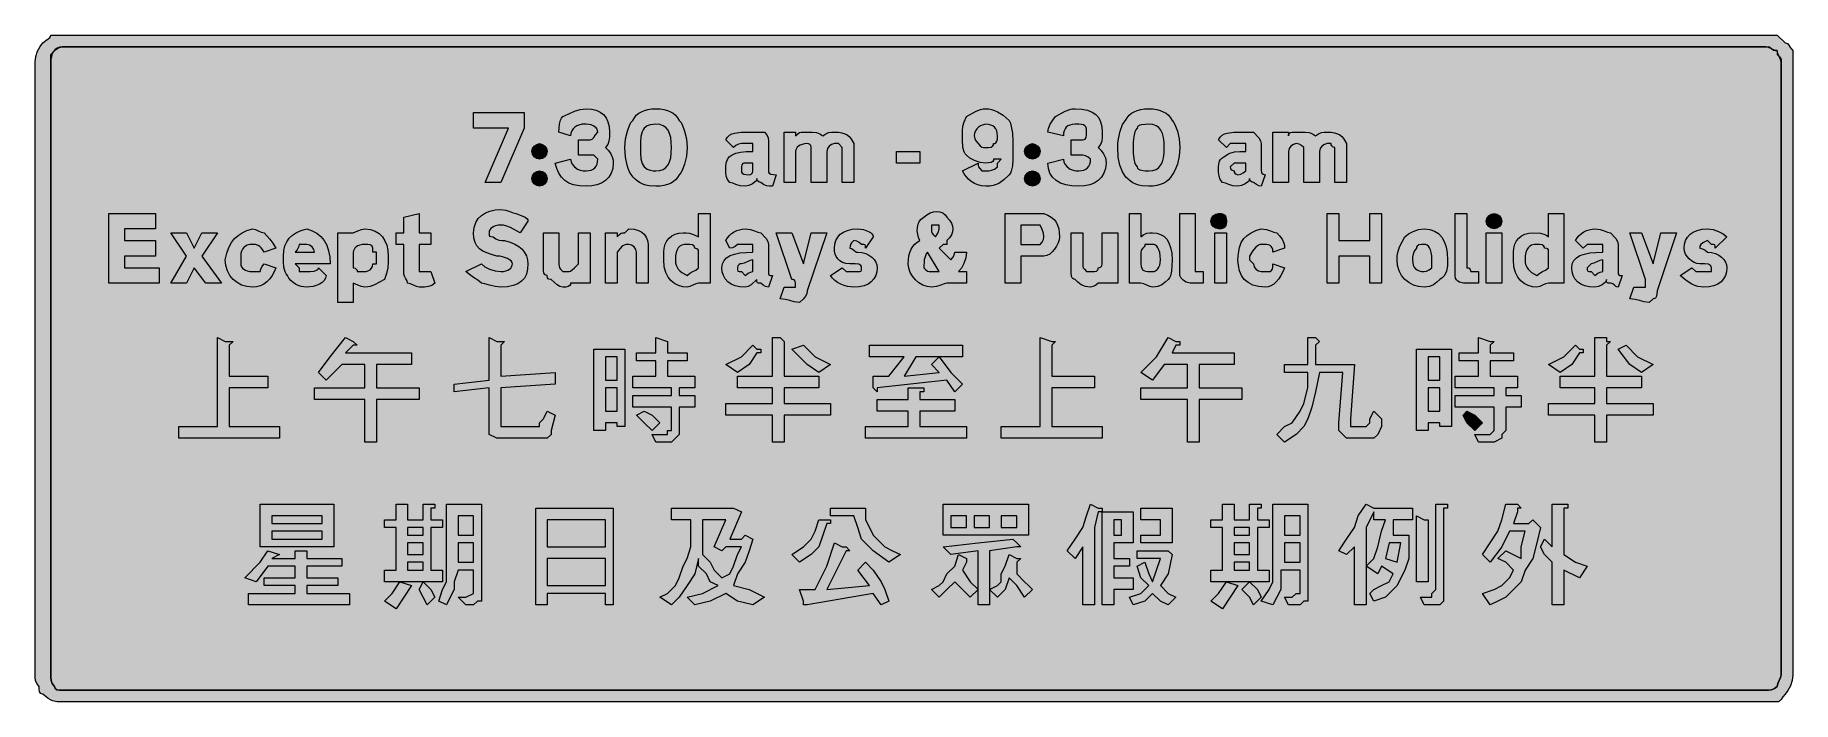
# Model space of a CAD drawing. Header units: metres. Extents: x 12 to 555, y 32 to 238.
import ezdxf

# ---------------------------------------------------------------- set-up
doc = ezdxf.new("R2010")
doc.units = ezdxf.units.M
for name, color, linetype, true_color in [('FILL_BLACK_000000', 7, 'Continuous', 0x000000), ('FILL_WHITE_FFFFFF', 7, 'Continuous', 0xffffff), ('STROKE_BLACK_000000', 7, 'Continuous', 0x000000)]:
    doc.layers.add(name, color=color, linetype=linetype, true_color=true_color)

msp = doc.modelspace()

# ---------------------------------------------------------------- hatches: boundary and pattern name
at = {"layer": 'FILL_BLACK_000000', "true_color": 0x000000}
h = msp.add_hatch(color=7, dxfattribs=at)
h.dxf.hatch_style = 1
h.paths.add_polyline_path([(550.41, 238.32), (552.81, 235.92), (553.21, 235.87), (553.52, 235.71), (554.01, 235.17), (554.5, 234.4), (555.21, 233.52), (555.21, 229.92), (555.21, 40.32), (555, 38.54), (554.46, 36.87), (553.69, 35.43), (552.81, 34.32), (552.1, 33.44), (551.61, 32.67), (551.12, 32.13), (550.81, 31.97), (550.41, 31.92), (546.81, 31.92), (20.01, 31.92), (18.4, 31.96), (17.01, 32.22), (16.33, 32.51), (15.62, 32.93), (14.01, 34.32), (13.61, 34.37), (13.32, 34.53), (12.96, 35.07), (12.83, 35.84), (12.81, 36.72), (12.12, 37.62), (11.76, 38.52), (11.63, 39.42), (11.61, 40.32), (11.61, 229.92), (11.82, 231.7), (12.36, 233.37), (13.13, 234.81), (14.01, 235.92), (14.89, 236.63), (15.66, 237.12), (16.2, 237.61), (16.36, 237.92), (16.41, 238.32), (20.01, 238.32), (546.81, 238.32), (550.41, 238.32)])
h.paths.add_polyline_path([(18.43, 234.31), (17.82, 233.83), (17.31, 233.22), (16.92, 232.49), (16.63, 231.68), (16.47, 230.82), (16.41, 229.92), (16.41, 40.32), (16.43, 39.42), (16.56, 38.52), (16.92, 37.62), (17.61, 36.72), (17.66, 36.32), (17.82, 36.03), (18.36, 35.67), (19.13, 35.54), (20.01, 35.52), (546.81, 35.52), (547.71, 35.54), (548.61, 35.67), (549.51, 36.03), (550.41, 36.72), (550.6, 37.62), (551.01, 38.52), (551.42, 39.42), (551.61, 40.32), (551.61, 229.92), (551.42, 230.82), (551.01, 231.72), (550.6, 232.62), (550.41, 233.52), (549.51, 233.71), (548.61, 234.12), (547.71, 234.53), (546.81, 234.72), (20.01, 234.72), (19.17, 234.61), (18.43, 234.31)], flags=16)
h = msp.add_hatch(color=7, dxfattribs=at)
h.dxf.hatch_style = 1
h.paths.add_polyline_path([(158.01, 209.52), (147.21, 209.52), (147.21, 214.32), (162.81, 214.32), (162.81, 209.52), (155.61, 192.72), (150.81, 192.72), (158.01, 209.52)])
h = msp.add_hatch(color=7, dxfattribs=at)
h.dxf.hatch_style = 1
h.paths.add_polyline_path([(188.89, 202.6), (189.66, 201.57), (190.2, 200.31), (190.36, 199.57), (190.41, 198.72), (190.25, 197.03), (189.77, 195.57), (189.02, 194.33), (188.01, 193.32), (186.78, 192.53), (185.35, 191.97), (183.75, 191.63), (182.01, 191.52), (179.92, 191.63), (178.15, 191.97), (176.65, 192.53), (175.41, 193.32), (174.39, 194.33), (173.57, 195.57), (172.92, 197.03), (172.41, 198.72), (177.21, 199.92), (177.4, 199.04), (177.81, 198.27), (178.41, 197.52), (179.31, 196.83), (180.21, 196.47), (181.11, 196.34), (182.01, 196.32), (182.85, 196.38), (183.58, 196.54), (184.2, 196.83), (184.71, 197.22), (185.1, 197.73), (185.38, 198.34), (185.55, 199.08), (185.61, 199.92), (184.41, 201.12), (183.21, 201.12), (179.61, 201.12), (179.61, 205.92), (183.21, 205.92), (183.61, 205.97), (183.92, 206.13), (184.41, 206.67), (184.9, 207.44), (185.61, 208.32), (185.55, 208.77), (185.38, 209.2), (185.1, 209.61), (184.71, 209.97), (184.2, 210.28), (183.58, 210.51), (182.85, 210.67), (182.01, 210.72), (180.81, 210.72), (179.74, 210.49), (179.14, 210.21), (178.56, 209.82), (178.03, 209.31), (177.6, 208.69), (177.32, 207.96), (177.21, 207.12), (173.61, 208.32), (173.76, 210.72), (174.12, 212.03), (174.41, 212.62), (174.81, 213.12), (176.61, 214), (178.41, 214.77), (180.21, 215.31), (182.01, 215.52), (183.7, 215.41), (185.16, 215.07), (186.4, 214.51), (187.41, 213.72), (188.2, 212.71), (188.76, 211.47), (189.1, 210.01), (189.21, 208.32), (189.19, 206.73), (189.06, 205.47), (188.7, 204.44), (188.01, 203.52), (188.89, 202.6)])
h = msp.add_hatch(color=7, dxfattribs=at)
h.dxf.hatch_style = 1
h.paths.add_polyline_path([(213, 200.86), (212.46, 198.42), (211.69, 196.43), (211.26, 195.68), (210.81, 195.12), (210.3, 194.28), (209.68, 193.54), (208.95, 192.93), (208.11, 192.42), (207.15, 192.03), (206.08, 191.74), (204.9, 191.58), (203.61, 191.52), (201.47, 191.69), (200.5, 191.91), (199.58, 192.21), (198.72, 192.61), (197.94, 193.1), (197.21, 193.69), (196.56, 194.37), (195.98, 195.15), (195.47, 196.03), (195.03, 197.01), (194.67, 198.1), (194.18, 200.59), (194.01, 203.52), (194.06, 204.87), (194.22, 206.18), (194.76, 208.62), (195.53, 210.61), (195.96, 211.36), (196.41, 211.92), (196.92, 212.76), (197.53, 213.49), (198.27, 214.11), (199.11, 214.62), (200.07, 215.01), (201.13, 215.29), (202.32, 215.46), (203.61, 215.52), (204.9, 215.46), (206.08, 215.29), (207.15, 215.01), (208.11, 214.62), (208.95, 214.11), (209.68, 213.49), (210.3, 212.76), (210.81, 211.92), (211.26, 211.36), (211.69, 210.61), (212.46, 208.62), (213, 206.18), (213.16, 204.87), (213.21, 203.52), (213.16, 202.17), (213, 200.86)])
h.paths.add_polyline_path([(208.17, 206.67), (207.84, 207.91), (207.36, 208.92), (206.71, 209.71), (205.88, 210.27), (204.85, 210.61), (203.61, 210.72), (202.71, 210.7), (201.81, 210.57), (200.91, 210.21), (200.01, 209.52), (199.61, 209.02), (199.32, 208.41), (198.96, 206.97), (198.83, 205.3), (198.81, 203.52), (198.83, 201.74), (198.96, 200.07), (199.32, 198.63), (199.61, 198.02), (200.01, 197.52), (200.91, 196.83), (201.81, 196.47), (202.71, 196.34), (203.61, 196.32), (204.85, 196.43), (205.88, 196.77), (206.71, 197.33), (207.36, 198.12), (207.84, 199.13), (208.17, 200.37), (208.35, 201.83), (208.41, 203.52), (208.35, 205.21), (208.17, 206.67)], flags=16)
h = msp.add_hatch(color=7, dxfattribs=at)
h.dxf.hatch_style = 1
h.paths.add_polyline_path([(303.23, 198.01), (303.36, 197.52), (303.72, 197.03), (304.41, 196.32), (305.61, 196.32), (306.51, 196.34), (307.41, 196.47), (308.31, 196.83), (309.21, 197.52), (309.21, 198.72), (310.41, 199.92), (308.01, 199.92), (307.96, 199.52), (307.8, 199.23), (307.26, 198.87), (306.49, 198.74), (305.61, 198.72), (303.83, 198.93), (302.16, 199.47), (300.72, 200.24), (299.61, 201.12), (299.21, 201.62), (298.92, 202.21), (298.56, 203.52), (298.41, 205.92), (298.41, 207.12), (298.43, 208.73), (298.56, 210.12), (298.92, 211.51), (299.61, 213.12), (302.61, 214.77), (304, 215.31), (304.76, 215.47), (305.61, 215.52), (306.51, 215.46), (307.41, 215.29), (308.31, 215.01), (309.21, 214.62), (311.01, 213.49), (312.81, 211.92), (313.21, 211.02), (313.5, 210.08), (313.86, 208.02), (313.99, 205.51), (314.01, 202.32), (313.99, 199.84), (313.86, 197.82), (313.5, 196.24), (313.21, 195.63), (312.81, 195.12), (311.18, 193.54), (309.66, 192.42), (308.84, 192.03), (307.92, 191.74), (306.85, 191.58), (305.61, 191.52), (304.32, 191.63), (303.13, 191.93), (302.07, 192.41), (301.11, 193.02), (300.27, 193.75), (299.53, 194.56), (298.92, 195.42), (298.41, 196.32), (303.21, 198.72), (303.23, 198.01)])
h.paths.add_polyline_path([(303.94, 210.21), (303.36, 209.82), (302.83, 209.31), (302.4, 208.69), (302.12, 207.96), (302.01, 207.12), (302.2, 206.24), (302.61, 205.47), (303.21, 204.72), (303.92, 204.03), (304.41, 203.67), (304.9, 203.54), (305.61, 203.52), (306.49, 203.54), (307.26, 203.67), (307.8, 204.03), (307.96, 204.32), (308.01, 204.72), (308.41, 204.77), (308.7, 204.93), (309.06, 205.47), (309.19, 206.24), (309.21, 207.12), (309.15, 207.96), (308.99, 208.69), (308.7, 209.31), (308.31, 209.82), (307.8, 210.21), (307.18, 210.49), (306.45, 210.66), (305.61, 210.72), (304.54, 210.49), (303.94, 210.21)], flags=16)
h = msp.add_hatch(color=7, dxfattribs=at)
h.dxf.hatch_style = 1
h.paths.add_polyline_path([(341.29, 202.6), (342.06, 201.57), (342.6, 200.31), (342.76, 199.57), (342.81, 198.72), (342.65, 197.03), (342.17, 195.57), (341.42, 194.33), (340.41, 193.32), (339.18, 192.53), (337.75, 191.97), (336.15, 191.63), (334.41, 191.52), (332.27, 191.63), (330.38, 191.97), (328.74, 192.53), (327.36, 193.32), (326.27, 194.33), (325.47, 195.57), (324.98, 197.03), (324.81, 198.72), (329.61, 199.92), (329.8, 199.04), (330.21, 198.27), (330.81, 197.52), (331.71, 196.83), (332.61, 196.47), (333.51, 196.34), (334.41, 196.32), (335.25, 196.38), (335.98, 196.54), (336.6, 196.83), (337.11, 197.22), (337.5, 197.73), (337.78, 198.34), (337.95, 199.08), (338.01, 199.92), (337.26, 200.52), (336.49, 200.93), (335.61, 201.12), (332.01, 201.12), (332.01, 205.92), (335.61, 205.92), (336.01, 205.97), (336.3, 206.13), (336.66, 206.67), (336.79, 207.44), (336.81, 208.32), (336.77, 209.2), (336.51, 209.97), (336.22, 210.28), (335.8, 210.51), (335.2, 210.67), (334.41, 210.72), (333.21, 210.72), (332.37, 210.66), (331.63, 210.49), (331.02, 210.21), (330.51, 209.82), (330.12, 209.31), (329.83, 208.69), (329.67, 207.96), (329.61, 207.12), (324.81, 208.32), (325.02, 209.41), (325.56, 210.72), (326.33, 212.03), (327.21, 213.12), (330.21, 214.77), (331.6, 215.31), (332.36, 215.47), (333.21, 215.52), (335.29, 215.41), (337.05, 215.07), (338.5, 214.51), (339.66, 213.72), (340.53, 212.71), (341.14, 211.47), (341.5, 210.01), (341.61, 208.32), (341.59, 206.73), (341.46, 205.47), (341.1, 204.44), (340.41, 203.52), (341.29, 202.6)])
h = msp.add_hatch(color=7, dxfattribs=at)
h.dxf.hatch_style = 1
h.paths.add_polyline_path([(365.4, 200.86), (364.86, 198.42), (364.09, 196.43), (363.66, 195.68), (363.21, 195.12), (362.7, 194.28), (362.08, 193.54), (361.35, 192.93), (360.51, 192.42), (359.55, 192.03), (358.48, 191.74), (357.3, 191.58), (356.01, 191.52), (353.87, 191.69), (352.9, 191.91), (351.98, 192.21), (351.12, 192.61), (350.34, 193.1), (349.61, 193.69), (348.96, 194.37), (348.38, 195.15), (347.87, 196.03), (347.43, 197.01), (347.07, 198.1), (346.58, 200.59), (346.41, 203.52), (346.46, 204.87), (346.62, 206.18), (347.16, 208.62), (347.93, 210.61), (348.36, 211.36), (348.81, 211.92), (349.32, 212.76), (349.93, 213.49), (350.67, 214.11), (351.51, 214.62), (352.47, 215.01), (353.53, 215.29), (354.72, 215.46), (356.01, 215.52), (357.3, 215.46), (358.48, 215.29), (359.55, 215.01), (360.51, 214.62), (361.35, 214.11), (362.08, 213.49), (362.7, 212.76), (363.21, 211.92), (363.66, 211.36), (364.09, 210.61), (364.86, 208.62), (365.4, 206.18), (365.56, 204.87), (365.61, 203.52), (365.56, 202.17), (365.4, 200.86)])
h.paths.add_polyline_path([(360.57, 206.67), (360.24, 207.91), (359.76, 208.92), (359.11, 209.71), (358.28, 210.27), (357.25, 210.61), (356.01, 210.72), (354.94, 210.7), (353.76, 210.57), (353.23, 210.43), (352.8, 210.21), (352.52, 209.92), (352.41, 209.52), (352.01, 209.02), (351.72, 208.41), (351.36, 206.97), (351.23, 205.3), (351.21, 203.52), (351.23, 201.74), (351.36, 200.07), (351.72, 198.63), (352.01, 198.02), (352.41, 197.52), (352.52, 197.12), (352.8, 196.83), (353.23, 196.61), (353.76, 196.47), (354.94, 196.34), (356.01, 196.32), (357.25, 196.43), (358.28, 196.77), (359.11, 197.33), (359.76, 198.12), (360.24, 199.13), (360.57, 200.37), (360.75, 201.83), (360.81, 203.52), (360.75, 205.21), (360.57, 206.67)], flags=16)
h = msp.add_hatch(color=7, dxfattribs=at)
h.dxf.hatch_style = 1
h.paths.add_polyline_path([(238.71, 191.54), (237.81, 191.67), (236.91, 192.03), (236.01, 192.72), (235.41, 192.87), (235, 193.23), (234.86, 193.52), (234.81, 193.92), (234.7, 193.47), (234.42, 193.04), (233.46, 192.27), (232.28, 191.73), (231.21, 191.52), (229.62, 191.71), (228.36, 192.12), (227.33, 192.53), (226.41, 192.72), (225.72, 193.64), (225.36, 194.67), (225.23, 195.93), (225.21, 197.52), (225.32, 198.76), (225.68, 199.79), (226.29, 200.62), (227.16, 201.27), (228.32, 201.75), (229.77, 202.08), (231.53, 202.26), (233.61, 202.32), (233.61, 203.52), (233.61, 204.72), (232.41, 204.72), (230.01, 204.72), (229.13, 204.53), (228.36, 204.12), (227.61, 203.52), (225.21, 205.92), (225.72, 206.71), (226.33, 207.31), (227.07, 207.73), (227.91, 208.02), (229.93, 208.28), (232.41, 208.32), (237.21, 208.32), (237.9, 207.42), (238.26, 206.52), (238.39, 205.62), (238.41, 204.72), (238.41, 196.32), (238.46, 195.92), (238.62, 195.63), (239.16, 195.27), (239.93, 195.14), (240.81, 195.12), (239.61, 191.52), (238.71, 191.54)])
h.paths.add_polyline_path([(230.06, 195.92), (230.22, 195.63), (230.76, 195.27), (231.53, 195.14), (232.41, 195.12), (232.81, 195.17), (233.1, 195.31), (233.46, 195.72), (233.61, 196.32), (233.61, 198.72), (231.21, 198.72), (230.81, 198.67), (230.52, 198.53), (230.16, 198.12), (230.01, 197.52), (230.01, 196.32), (230.06, 195.92)], flags=16)
h = msp.add_hatch(color=7, dxfattribs=at)
h.dxf.hatch_style = 1
h.paths.add_polyline_path([(257.93, 204.51), (257.16, 203.97), (256.62, 203.2), (256.41, 202.32), (256.41, 192.72), (251.61, 192.72), (251.61, 203.52), (251.46, 204.12), (251.1, 204.53), (250.81, 204.67), (250.41, 204.72), (249.57, 204.67), (248.83, 204.51), (248.22, 204.28), (247.71, 203.97), (247.32, 203.61), (247.03, 203.2), (246.87, 202.77), (246.81, 202.32), (246.81, 192.72), (243.21, 192.72), (243.21, 208.32), (246.81, 208.32), (246.81, 207.12), (247.52, 207.81), (248.01, 208.17), (248.5, 208.3), (249.21, 208.32), (250.41, 208.32), (252, 208.3), (253.26, 208.17), (254.29, 207.81), (255.21, 207.12), (256.11, 207.81), (257.01, 208.17), (257.91, 208.3), (258.81, 208.32), (260.05, 208.26), (261.1, 208.09), (261.97, 207.81), (262.71, 207.42), (263.33, 206.91), (263.87, 206.29), (264.81, 204.72), (264.81, 203.52), (264.81, 192.72), (261.21, 192.72), (261.21, 203.52), (260.01, 204.72), (258.81, 204.72), (257.93, 204.51)])
h = msp.add_hatch(color=7, dxfattribs=at)
h.dxf.hatch_style = 1
h.paths.add_polyline_path([(390.06, 191.67), (389.29, 192.03), (388.41, 192.72), (387.81, 192.87), (387.4, 193.23), (387.26, 193.52), (387.21, 193.92), (387.1, 193.47), (386.82, 193.04), (385.86, 192.27), (384.68, 191.73), (383.61, 191.52), (382.02, 191.71), (380.76, 192.12), (379.73, 192.53), (378.81, 192.72), (378.12, 193.64), (377.76, 194.67), (377.63, 195.93), (377.61, 197.52), (377.65, 198.42), (377.91, 199.32), (378.2, 199.77), (378.62, 200.22), (379.22, 200.67), (380.01, 201.12), (380.51, 201.52), (381.12, 201.81), (382.56, 202.17), (384.23, 202.3), (386.01, 202.32), (386.01, 203.52), (386.01, 204.72), (384.81, 204.72), (381.21, 204.72), (380.01, 203.52), (377.61, 205.92), (378.12, 206.71), (378.73, 207.31), (379.47, 207.73), (380.31, 208.02), (382.33, 208.28), (384.81, 208.32), (388.41, 208.32), (390.06, 206.52), (390.6, 205.62), (390.81, 204.72), (390.81, 196.32), (390.86, 195.92), (391, 195.63), (391.41, 195.27), (392.01, 195.12), (390.81, 191.52), (390.06, 191.67)])
h.paths.add_polyline_path([(381.4, 196.83), (381.81, 196.47), (382.41, 196.32), (382.46, 195.92), (382.6, 195.63), (383.01, 195.27), (383.61, 195.12), (384.49, 195.31), (385.26, 195.72), (386.01, 196.32), (386.01, 198.72), (382.41, 198.72), (381.21, 197.52), (381.26, 197.12), (381.4, 196.83)], flags=16)
h = msp.add_hatch(color=7, dxfattribs=at)
h.dxf.hatch_style = 1
h.paths.add_polyline_path([(410.33, 204.51), (409.56, 203.97), (409.02, 203.2), (408.81, 202.32), (408.81, 192.72), (404.01, 192.72), (404.01, 203.52), (403.26, 204.12), (402.49, 204.53), (401.61, 204.72), (400.73, 204.51), (399.96, 203.97), (399.42, 203.2), (399.21, 202.32), (399.21, 192.72), (394.41, 192.72), (394.41, 208.32), (399.21, 208.32), (399.21, 207.12), (399.26, 207.52), (399.4, 207.81), (399.81, 208.17), (400.41, 208.32), (402.81, 208.32), (404.4, 208.3), (405.66, 208.17), (406.69, 207.81), (407.61, 207.12), (408.51, 207.81), (409.41, 208.17), (410.31, 208.3), (411.21, 208.32), (412.45, 208.26), (413.5, 208.09), (414.37, 207.81), (415.11, 207.42), (415.73, 206.91), (416.27, 206.29), (417.21, 204.72), (417.21, 203.52), (417.21, 192.72), (413.61, 192.72), (413.61, 203.52), (413.01, 203.67), (412.6, 204.03), (412.46, 204.32), (412.41, 204.72), (411.21, 204.72), (410.33, 204.51)])
h = msp.add_hatch(color=7, dxfattribs=at)
h.dxf.hatch_style = 1
h.paths.add_polyline_path([(169.8, 201.44), (169.26, 200.67), (168.49, 200.13), (167.61, 199.92), (166.73, 200.13), (165.96, 200.67), (165.42, 201.44), (165.21, 202.32), (165.42, 203.2), (165.96, 203.97), (166.73, 204.51), (167.61, 204.72), (168.49, 204.51), (169.26, 203.97), (169.8, 203.2), (170.01, 202.32), (169.8, 201.44)])
h = msp.add_hatch(color=7, dxfattribs=at)
h.dxf.hatch_style = 1
h.paths.add_polyline_path([(285.21, 198.72), (278.01, 198.72), (278.01, 202.32), (285.21, 202.32), (285.21, 198.72)])
h = msp.add_hatch(color=7, dxfattribs=at)
h.dxf.hatch_style = 1
h.paths.add_polyline_path([(322.2, 201.44), (321.66, 200.67), (320.89, 200.13), (320.01, 199.92), (319.13, 200.13), (318.36, 200.67), (317.82, 201.44), (317.61, 202.32), (317.82, 203.2), (318.36, 203.97), (319.13, 204.51), (320.01, 204.72), (320.89, 204.51), (321.66, 203.97), (322.2, 203.2), (322.41, 202.32), (322.2, 201.44)])
h = msp.add_hatch(color=7, dxfattribs=at)
h.dxf.hatch_style = 1
h.paths.add_polyline_path([(169.8, 193.04), (169.26, 192.27), (168.49, 191.73), (167.61, 191.52), (166.73, 191.73), (165.96, 192.27), (165.42, 193.04), (165.21, 193.92), (165.42, 194.8), (165.96, 195.57), (166.73, 196.11), (167.61, 196.32), (168.49, 196.11), (169.26, 195.57), (169.8, 194.8), (170.01, 193.92), (169.8, 193.04)])
h = msp.add_hatch(color=7, dxfattribs=at)
h.dxf.hatch_style = 1
h.paths.add_polyline_path([(322.2, 193.04), (321.66, 192.27), (320.89, 191.73), (320.01, 191.52), (319.13, 191.73), (318.36, 192.27), (317.82, 193.04), (317.61, 193.92), (317.82, 194.8), (318.36, 195.57), (319.13, 196.11), (320.01, 196.32), (320.89, 196.11), (321.66, 195.57), (322.2, 194.8), (322.41, 193.92), (322.2, 193.04)])
h = msp.add_hatch(color=7, dxfattribs=at)
h.dxf.hatch_style = 1
h.paths.add_polyline_path([(39.21, 166.32), (50.01, 166.32), (50.01, 161.52), (34.41, 161.52), (34.41, 183.12), (48.81, 183.12), (48.81, 178.32), (39.21, 178.32), (39.21, 174.72), (48.81, 174.72), (48.81, 169.92), (39.21, 169.92), (39.21, 166.32)])
h = msp.add_hatch(color=7, dxfattribs=at)
h.dxf.hatch_style = 1
h.paths.add_polyline_path([(134.01, 177.12), (134.01, 173.52), (130.41, 173.52), (130.41, 166.32), (130.41, 165.12), (131.61, 165.12), (132.81, 165.12), (134.01, 165.12), (135.21, 161.52), (134.29, 160.83), (133.26, 160.47), (132, 160.34), (130.41, 160.32), (129.51, 160.51), (128.61, 160.92), (127.71, 161.33), (126.81, 161.52), (126.62, 162.25), (126.21, 162.87), (125.8, 163.71), (125.66, 164.33), (125.61, 165.12), (125.61, 173.52), (123.21, 173.52), (123.21, 177.12), (125.61, 177.12), (125.61, 181.92), (130.41, 183.12), (130.41, 177.12), (134.01, 177.12)])
h = msp.add_hatch(color=7, dxfattribs=at)
h.dxf.hatch_style = 1
h.paths.add_polyline_path([(152.03, 176.43), (152.16, 176.07), (152.52, 175.94), (153.21, 175.92), (154.11, 175.23), (155.01, 174.87), (155.91, 174.74), (156.81, 174.72), (158.5, 174.21), (159.96, 173.59), (161.2, 172.86), (162.21, 172.02), (163, 171.06), (163.56, 169.99), (163.9, 168.81), (164.01, 167.52), (163.9, 165.83), (163.54, 164.37), (162.93, 163.13), (162.06, 162.12), (160.9, 161.33), (159.45, 160.77), (157.69, 160.43), (155.61, 160.32), (153.83, 160.51), (152.16, 160.92), (150.72, 161.33), (149.61, 161.52), (148.52, 162.42), (147.21, 163.32), (145.9, 164.22), (144.81, 165.12), (149.61, 167.52), (150.72, 166.64), (152.16, 165.87), (153.83, 165.33), (155.61, 165.12), (156.45, 165.17), (157.18, 165.33), (157.8, 165.56), (158.31, 165.87), (158.7, 166.23), (158.98, 166.64), (159.15, 167.07), (159.21, 167.52), (159.1, 167.97), (158.8, 168.4), (158.32, 168.81), (157.71, 169.17), (156.17, 169.71), (155.31, 169.87), (154.41, 169.92), (152.72, 170.38), (151.26, 170.88), (150.02, 171.46), (149.01, 172.17), (148.22, 173.05), (147.66, 174.14), (147.32, 175.48), (147.21, 177.12), (147.37, 178.81), (147.85, 180.27), (148.6, 181.51), (149.61, 182.52), (150.84, 183.31), (152.27, 183.87), (153.87, 184.21), (155.61, 184.32), (157.2, 184.13), (158.46, 183.72), (159.49, 183.31), (160.41, 183.12), (163.11, 181.92), (163.78, 181.43), (163.95, 181.12), (164.01, 180.72), (161.61, 177.12), (158.61, 178.77), (157.22, 179.31), (156.46, 179.47), (155.61, 179.52), (154.77, 179.47), (154.03, 179.31), (153.42, 179.08), (152.91, 178.77), (152.52, 178.41), (152.23, 178), (152.07, 177.57), (152.01, 177.12), (152.03, 176.43)])
h = msp.add_hatch(color=7, dxfattribs=at)
h.dxf.hatch_style = 1
h.paths.add_polyline_path([(220.41, 183.12), (220.41, 161.52), (216.81, 161.52), (215.91, 161.33), (215.01, 160.92), (214.11, 160.51), (213.21, 160.32), (211.87, 160.43), (210.57, 160.79), (209.35, 161.4), (208.26, 162.27), (207.34, 163.43), (206.63, 164.88), (206.17, 166.64), (206.01, 168.72), (206.01, 169.92), (206.01, 171.12), (206.12, 172.41), (206.44, 173.58), (206.96, 174.6), (207.66, 175.47), (208.53, 176.17), (209.55, 176.69), (210.72, 177.01), (212.01, 177.12), (212.93, 177.1), (213.96, 176.97), (215.22, 176.61), (216.81, 175.92), (216.81, 183.12), (220.41, 183.12)])
h.paths.add_polyline_path([(216.81, 171.12), (216.76, 171.52), (216.62, 171.81), (216.21, 172.17), (215.61, 172.32), (215.56, 172.72), (215.4, 173.01), (214.86, 173.37), (214.09, 173.5), (213.21, 173.52), (212.37, 173.46), (211.63, 173.28), (211.02, 172.95), (210.51, 172.47), (210.12, 171.82), (209.83, 170.99), (209.67, 169.96), (209.61, 168.72), (209.67, 167.87), (209.83, 167.13), (210.12, 166.46), (210.51, 165.87), (211.02, 165.33), (211.63, 164.84), (213.21, 163.92), (214.11, 164.63), (215.01, 165.12), (215.91, 165.61), (216.81, 166.32), (216.81, 169.92), (216.81, 171.12)], flags=16)
h = msp.add_hatch(color=7, dxfattribs=at)
h.dxf.hatch_style = 1
h.paths.add_polyline_path([(284.46, 178.77), (284.66, 179.75), (285.04, 180.63), (285.62, 181.36), (286.41, 181.92), (287.36, 182.71), (288.38, 183.27), (289.43, 183.61), (290.46, 183.72), (291.44, 183.61), (292.32, 183.27), (293.05, 182.71), (293.61, 181.92), (294.4, 181.02), (294.96, 180.12), (295.3, 179.22), (295.41, 178.32), (295.3, 177.42), (294.96, 176.52), (294.4, 175.62), (293.61, 174.72), (293.61, 173.52), (292.41, 173.52), (291.21, 172.32), (294.81, 168.72), (295.41, 169.47), (295.82, 170.24), (296.01, 171.12), (299.61, 171.12), (299.4, 169.34), (298.86, 167.67), (298.09, 166.23), (297.21, 165.12), (299.61, 165.12), (299.61, 161.52), (297.21, 161.52), (293.61, 161.52), (292.69, 161.33), (291.66, 160.92), (290.4, 160.51), (288.81, 160.32), (287.47, 160.48), (286.17, 160.94), (284.95, 161.65), (283.86, 162.57), (282.94, 163.66), (282.23, 164.88), (281.77, 166.18), (281.61, 167.52), (281.67, 168.81), (281.83, 169.99), (282.12, 171.06), (282.51, 172.02), (283.02, 172.86), (283.63, 173.59), (284.37, 174.21), (285.21, 174.72), (284.82, 175.67), (284.55, 176.69), (284.43, 177.74), (284.46, 178.77)])
h.paths.add_polyline_path([(286.56, 168.72), (286.41, 166.32), (287.12, 165.63), (287.61, 165.27), (288.1, 165.14), (288.81, 165.12), (291.21, 165.12), (287.61, 171.12), (287.21, 170.62), (286.92, 170.03), (286.56, 168.72)], flags=16)
h.paths.add_polyline_path([(291.02, 177.44), (291.21, 178.32), (291.21, 179.52), (290.01, 179.52), (288.81, 179.52), (288.81, 178.32), (288.83, 177.61), (288.96, 177.12), (289.32, 176.63), (290.01, 175.92), (290.61, 176.67), (291.02, 177.44)], flags=16)
h = msp.add_hatch(color=7, dxfattribs=at)
h.dxf.hatch_style = 1
h.paths.add_polyline_path([(311.61, 161.52), (311.61, 183.12), (322.41, 183.12), (323.61, 183.12), (324.85, 182.61), (325.88, 181.99), (326.71, 181.26), (327.36, 180.42), (327.84, 179.46), (328.17, 178.39), (328.35, 177.21), (328.41, 175.92), (328.3, 174.97), (328, 173.97), (327.52, 172.97), (326.91, 172.02), (326.18, 171.19), (325.37, 170.52), (324.51, 170.08), (323.61, 169.92), (322.41, 169.92), (316.41, 169.92), (316.41, 161.52), (311.61, 161.52)])
h.paths.add_polyline_path([(322.41, 173.52), (323.01, 174.27), (323.42, 175.04), (323.61, 175.92), (323.42, 176.99), (323.01, 178.17), (322.41, 179.52), (321.21, 179.52), (316.41, 179.52), (316.41, 173.52), (321.21, 173.52), (322.41, 173.52)], flags=16)
h = msp.add_hatch(color=7, dxfattribs=at)
h.dxf.hatch_style = 1
h.paths.add_polyline_path([(355.41, 160.92), (354.51, 161.33), (353.61, 161.52), (350.01, 161.52), (350.01, 183.12), (353.61, 183.12), (353.61, 175.92), (354.51, 176.61), (355.41, 176.97), (356.31, 177.1), (357.21, 177.12), (358.5, 177.01), (359.67, 176.65), (360.69, 176.04), (361.56, 175.17), (362.26, 174.01), (362.78, 172.56), (363.1, 170.8), (363.21, 168.72), (363.19, 166.94), (363.06, 165.27), (362.7, 163.83), (362.41, 163.22), (362.01, 162.72), (361.09, 161.84), (360.06, 161.07), (358.8, 160.53), (358.06, 160.37), (357.21, 160.32), (356.31, 160.51), (355.41, 160.92)])
h.paths.add_polyline_path([(358.09, 165.34), (358.5, 165.63), (358.86, 166.02), (359.17, 166.53), (359.4, 167.14), (359.56, 167.88), (359.61, 168.72), (359.56, 169.96), (359.4, 170.99), (359.17, 171.82), (358.86, 172.47), (358.5, 172.95), (358.09, 173.28), (357.66, 173.46), (357.21, 173.52), (354.81, 173.52), (354.76, 173.12), (354.62, 172.81), (354.21, 172.32), (353.8, 171.83), (353.66, 171.52), (353.61, 171.12), (353.61, 167.52), (353.67, 166.73), (353.83, 166.13), (354.12, 165.71), (354.51, 165.42), (355.02, 165.25), (355.64, 165.16), (357.21, 165.12), (357.66, 165.18), (358.09, 165.34)], flags=16)
h = msp.add_hatch(color=7, dxfattribs=at)
h.dxf.hatch_style = 1
h.paths.add_polyline_path([(370.41, 166.32), (370.41, 165.12), (372.81, 165.12), (372.81, 161.52), (370.41, 161.52), (368.82, 161.56), (367.56, 161.82), (367.02, 162.11), (366.53, 162.53), (366.06, 163.13), (365.61, 163.92), (365.61, 165.12), (365.61, 183.12), (370.41, 183.12), (370.41, 166.32)])
h = msp.add_hatch(color=7, dxfattribs=at)
h.dxf.hatch_style = 1
h.paths.add_polyline_path([(379.97, 179.84), (379.71, 179.07), (379.42, 178.76), (379, 178.53), (378.4, 178.37), (377.61, 178.32), (376.73, 178.53), (375.96, 179.07), (375.42, 179.84), (375.21, 180.72), (375.42, 181.6), (375.96, 182.37), (376.73, 182.91), (377.61, 183.12), (378.4, 183.07), (379, 182.91), (379.42, 182.68), (379.71, 182.37), (379.97, 181.6), (380.01, 180.72), (379.97, 179.84)])
h = msp.add_hatch(color=7, dxfattribs=at)
h.dxf.hatch_style = 1
h.paths.add_polyline_path([(419.61, 174.72), (424.41, 174.72), (424.41, 183.12), (428.01, 183.12), (428.01, 161.52), (424.41, 161.52), (424.41, 169.92), (419.61, 169.92), (414.81, 169.92), (414.81, 161.52), (411.21, 161.52), (411.21, 183.12), (414.81, 183.12), (414.81, 174.72), (419.61, 174.72)])
h = msp.add_hatch(color=7, dxfattribs=at)
h.dxf.hatch_style = 1
h.paths.add_polyline_path([(454.41, 166.32), (454.81, 166.27), (455.1, 166.13), (455.46, 165.72), (455.61, 165.12), (458.01, 165.12), (458.01, 161.52), (456.81, 161.52), (454.41, 161.52), (453.34, 161.56), (452.16, 161.82), (451.63, 162.11), (451.2, 162.53), (450.92, 163.13), (450.81, 163.92), (450.81, 165.12), (450.81, 183.12), (454.41, 183.12), (454.41, 166.32)])
h = msp.add_hatch(color=7, dxfattribs=at)
h.dxf.hatch_style = 1
h.paths.add_polyline_path([(465, 179.84), (464.46, 179.07), (463.69, 178.53), (462.81, 178.32), (461.93, 178.53), (461.16, 179.07), (460.62, 179.84), (460.41, 180.72), (460.62, 181.6), (461.16, 182.37), (461.93, 182.91), (462.81, 183.12), (463.69, 182.91), (464.46, 182.37), (465, 181.6), (465.21, 180.72), (465, 179.84)])
h = msp.add_hatch(color=7, dxfattribs=at)
h.dxf.hatch_style = 1
h.paths.add_polyline_path([(484.41, 183.12), (484.41, 161.52), (479.61, 161.52), (478.71, 161.33), (477.81, 160.92), (476.91, 160.51), (476.01, 160.32), (474.67, 160.43), (473.37, 160.79), (472.15, 161.4), (471.06, 162.27), (470.14, 163.43), (469.43, 164.88), (468.97, 166.64), (468.81, 168.72), (468.81, 169.92), (468.81, 171.12), (468.92, 172.41), (469.24, 173.58), (469.76, 174.6), (470.46, 175.47), (471.33, 176.17), (472.35, 176.69), (473.52, 177.01), (474.81, 177.12), (477.21, 176.97), (478.52, 176.61), (479.11, 176.32), (479.61, 175.92), (479.61, 183.12), (484.41, 183.12)])
h.paths.add_polyline_path([(479.61, 171.12), (479.59, 171.81), (479.46, 172.17), (479.1, 172.3), (478.41, 172.32), (478.36, 172.72), (478.2, 173.01), (477.66, 173.37), (476.89, 173.5), (476.01, 173.52), (475.17, 173.46), (474.43, 173.28), (473.82, 172.95), (473.31, 172.47), (472.92, 171.82), (472.63, 170.99), (472.47, 169.96), (472.41, 168.72), (472.47, 167.87), (472.63, 167.13), (472.92, 166.46), (473.31, 165.87), (473.82, 165.33), (474.43, 164.84), (476.01, 163.92), (476.91, 164.63), (477.81, 165.12), (478.71, 165.61), (479.61, 166.32), (479.61, 169.92), (479.61, 171.12)], flags=16)
h = msp.add_hatch(color=7, dxfattribs=at)
h.dxf.hatch_style = 1
h.paths.add_polyline_path([(68.01, 177.12), (63.21, 169.92), (69.21, 161.52), (64.41, 161.52), (60.81, 166.32), (58.41, 161.52), (53.61, 161.52), (58.41, 169.92), (53.61, 177.12), (58.41, 177.12), (60.81, 172.32), (63.21, 177.12), (68.01, 177.12)])
h = msp.add_hatch(color=7, dxfattribs=at)
h.dxf.hatch_style = 1
h.paths.add_polyline_path([(79.71, 178.13), (80.61, 177.72), (81.51, 177.31), (82.41, 177.12), (84.21, 175.17), (85.11, 173.91), (86.01, 172.32), (82.41, 171.12), (81.96, 171.91), (81.51, 172.51), (81.06, 172.93), (80.61, 173.22), (79.71, 173.48), (78.81, 173.52), (77.97, 173.46), (77.23, 173.29), (76.62, 173.01), (76.11, 172.62), (75.72, 172.11), (75.43, 171.49), (75.27, 170.76), (75.21, 169.92), (75.21, 168.72), (75.21, 167.52), (75.27, 167.07), (75.43, 166.64), (75.72, 166.23), (76.11, 165.87), (76.62, 165.56), (77.23, 165.33), (77.97, 165.17), (78.81, 165.12), (81.21, 165.12), (81.36, 165.87), (81.72, 166.64), (82.41, 167.52), (86.01, 166.32), (85.5, 165.03), (84.88, 163.86), (84.15, 162.84), (83.31, 161.97), (82.35, 161.27), (81.28, 160.75), (80.1, 160.43), (78.81, 160.32), (77.07, 160.48), (75.47, 160.96), (74.04, 161.71), (72.81, 162.72), (71.8, 163.95), (71.05, 165.38), (70.57, 166.98), (70.41, 168.72), (70.92, 170.81), (71.55, 172.58), (72.33, 174.08), (73.26, 175.32), (74.36, 176.34), (75.64, 177.16), (77.12, 177.81), (78.81, 178.32), (79.71, 178.13)])
h = msp.add_hatch(color=7, dxfattribs=at)
h.dxf.hatch_style = 1
h.paths.add_polyline_path([(93.21, 166.32), (93.21, 165.12), (95.61, 165.12), (96.68, 165.14), (97.86, 165.27), (98.39, 165.41), (98.82, 165.63), (99.1, 165.92), (99.21, 166.32), (101.61, 163.92), (101.45, 163.08), (101.01, 162.34), (100.34, 161.73), (99.51, 161.22), (98.56, 160.83), (97.56, 160.54), (96.56, 160.38), (95.61, 160.32), (94.71, 160.38), (93.83, 160.54), (92.97, 160.83), (92.16, 161.22), (91.4, 161.73), (90.72, 162.34), (90.11, 163.08), (89.61, 163.92), (89.21, 164.42), (88.92, 165.03), (88.56, 166.47), (88.43, 168.14), (88.41, 169.92), (88.52, 171.61), (88.86, 173.09), (89.42, 174.37), (90.21, 175.47), (91.22, 176.4), (92.46, 177.18), (93.92, 177.81), (95.61, 178.32), (97.3, 177.76), (98.76, 176.97), (100, 175.96), (101.01, 174.72), (101.8, 173.26), (102.36, 171.57), (102.7, 169.66), (102.81, 167.52), (92.01, 167.52), (93.21, 166.32)])
h.paths.add_polyline_path([(97.8, 172), (97.26, 172.77), (96.49, 173.31), (95.61, 173.52), (93.21, 173.52), (93.02, 172.64), (92.61, 171.87), (92.01, 171.12), (98.01, 171.12), (97.8, 172)], flags=16)
h = msp.add_hatch(color=7, dxfattribs=at)
h.dxf.hatch_style = 1
h.paths.add_polyline_path([(120.66, 166.32), (120.3, 164.52), (119.61, 162.72), (116.61, 161.07), (115.22, 160.53), (114.46, 160.37), (113.61, 160.32), (112.54, 160.51), (111.36, 160.92), (110.01, 161.52), (110.01, 155.52), (105.21, 155.52), (105.21, 177.12), (110.01, 177.12), (111.36, 177.72), (112.54, 178.13), (113.61, 178.32), (115.3, 178.16), (116.76, 177.68), (118, 176.93), (119.01, 175.92), (119.8, 174.69), (120.36, 173.26), (120.7, 171.66), (120.81, 169.92), (120.79, 168.12), (120.66, 166.32)])
h.paths.add_polyline_path([(114.81, 165.42), (115.25, 165.71), (115.63, 166.13), (115.91, 166.73), (116.01, 167.52), (117.21, 167.52), (117.21, 171.12), (116.01, 171.12), (116.01, 172.32), (115.96, 172.72), (115.8, 173.01), (115.26, 173.37), (114.49, 173.5), (113.61, 173.52), (112.77, 173.47), (112.03, 173.31), (111.42, 173.08), (110.91, 172.77), (110.52, 172.41), (110.23, 172), (110.07, 171.57), (110.01, 171.12), (110.01, 167.52), (110.01, 166.32), (110.61, 166.17), (111.02, 165.81), (111.16, 165.52), (111.21, 165.12), (113.61, 165.12), (113.98, 165.16), (114.81, 165.42)], flags=16)
h = msp.add_hatch(color=7, dxfattribs=at)
h.dxf.hatch_style = 1
h.paths.add_polyline_path([(183.21, 177.12), (183.21, 161.52), (178.41, 161.52), (177.21, 161.52), (177.16, 161.12), (177, 160.83), (176.46, 160.47), (175.69, 160.34), (174.81, 160.32), (173.91, 160.53), (173.01, 161.07), (171.21, 162.72), (170.52, 162.74), (170.16, 162.87), (170.03, 163.23), (170.01, 163.92), (169.61, 163.97), (169.32, 164.13), (168.96, 164.67), (168.83, 165.44), (168.81, 166.32), (168.81, 177.12), (173.61, 177.12), (173.61, 167.52), (173.63, 166.81), (173.76, 166.32), (174.12, 165.83), (174.81, 165.12), (176.01, 165.12), (176.72, 165.14), (177.21, 165.27), (177.7, 165.63), (178.41, 166.32), (179.61, 167.52), (179.61, 177.12), (183.21, 177.12)])
h = msp.add_hatch(color=7, dxfattribs=at)
h.dxf.hatch_style = 1
h.paths.add_polyline_path([(197.61, 161.52), (197.61, 171.12), (197.4, 172), (196.86, 172.77), (196.09, 173.31), (195.21, 173.52), (194.42, 173.47), (193.8, 173.31), (193.33, 173.08), (192.96, 172.77), (191.61, 171.12), (191.61, 161.52), (188.01, 161.52), (188.01, 177.12), (191.61, 177.12), (191.61, 175.92), (192.32, 176.61), (192.81, 176.97), (193.3, 177.1), (194.01, 177.12), (195.21, 178.32), (196.85, 178.21), (198.17, 177.89), (199.22, 177.37), (200.01, 176.67), (200.58, 175.8), (200.95, 174.78), (201.15, 173.61), (201.21, 172.32), (201.21, 161.52), (197.61, 161.52)])
h = msp.add_hatch(color=7, dxfattribs=at)
h.dxf.hatch_style = 1
h.paths.add_polyline_path([(237.53, 160.51), (236.76, 160.92), (236.01, 161.52), (235.32, 161.54), (234.96, 161.67), (234.83, 162.03), (234.81, 162.72), (233.01, 161.07), (232.11, 160.53), (231.21, 160.32), (229.52, 160.43), (228.06, 160.75), (226.82, 161.27), (225.81, 161.97), (225.02, 162.84), (224.46, 163.86), (224.12, 165.03), (224.01, 166.32), (224.18, 167.56), (224.67, 168.59), (225.47, 169.42), (226.56, 170.07), (227.94, 170.55), (229.58, 170.88), (231.47, 171.06), (233.61, 171.12), (233.61, 172.32), (233.61, 173.52), (231.21, 173.52), (228.81, 173.52), (228.06, 172.92), (227.29, 172.51), (226.41, 172.32), (225.21, 174.72), (225.71, 175.56), (226.32, 176.29), (227, 176.91), (227.76, 177.42), (228.57, 177.81), (229.43, 178.09), (230.31, 178.26), (231.21, 178.32), (232.8, 178.13), (234.06, 177.72), (235.09, 177.31), (236.01, 177.12), (237.66, 175.32), (238.2, 174.42), (238.41, 173.52), (238.41, 165.12), (238.43, 164.43), (238.56, 164.07), (238.92, 163.94), (239.61, 163.92), (238.41, 160.32), (237.53, 160.51)])
h.paths.add_polyline_path([(228.96, 165.27), (229.32, 165.14), (230.01, 165.12), (231.21, 163.92), (232.09, 164.61), (232.86, 164.97), (233.61, 165.12), (233.61, 168.72), (232.71, 168.53), (231.81, 168.12), (230.91, 167.71), (230.01, 167.52), (229.61, 167.47), (229.32, 167.33), (228.96, 166.92), (228.81, 166.32), (228.83, 165.63), (228.96, 165.27)], flags=16)
h = msp.add_hatch(color=7, dxfattribs=at)
h.dxf.hatch_style = 1
h.paths.add_polyline_path([(250.41, 159.12), (250.22, 158.24), (249.81, 157.47), (249.21, 156.72), (248.01, 155.52), (246.4, 155.71), (245.01, 156.12), (243.62, 156.53), (242.01, 156.72), (243.21, 160.32), (244.41, 160.32), (245.61, 160.32), (246.81, 160.32), (246.81, 161.52), (246.66, 162.12), (246.3, 162.53), (246.01, 162.67), (245.61, 162.72), (240.81, 177.12), (245.61, 177.12), (249.21, 167.52), (251.61, 177.12), (256.41, 177.12), (250.41, 159.12)])
h = msp.add_hatch(color=7, dxfattribs=at)
h.dxf.hatch_style = 1
h.paths.add_polyline_path([(271.9, 165.03), (271.56, 163.86), (271, 162.84), (270.21, 161.97), (269.2, 161.27), (267.96, 160.75), (266.5, 160.43), (264.81, 160.32), (263.86, 160.38), (262.84, 160.54), (261.79, 160.83), (260.76, 161.22), (259.78, 161.73), (258.9, 162.34), (258.17, 163.08), (257.61, 163.92), (261.21, 166.32), (262.41, 165.12), (264.81, 165.12), (266.01, 165.12), (266.7, 165.14), (267.06, 165.27), (267.19, 165.63), (267.21, 166.32), (267.15, 166.72), (266.99, 167.01), (266.7, 167.23), (266.31, 167.37), (265.18, 167.5), (263.61, 167.52), (262.37, 167.63), (261.34, 167.93), (260.51, 168.41), (259.86, 169.02), (259.38, 169.75), (259.05, 170.56), (258.87, 171.42), (258.81, 172.32), (258.92, 173.61), (259.26, 174.78), (259.82, 175.8), (260.61, 176.67), (261.62, 177.37), (262.86, 177.89), (264.32, 178.21), (266.01, 178.32), (266.91, 178.27), (267.77, 178.11), (269.31, 177.57), (269.92, 177.21), (270.4, 176.8), (270.7, 176.37), (270.81, 175.92), (268.41, 172.32), (268.39, 173.01), (268.26, 173.37), (267.9, 173.5), (267.21, 173.52), (266.46, 174.12), (265.69, 174.53), (264.81, 174.72), (264.12, 174.01), (263.76, 173.52), (263.63, 173.03), (263.61, 172.32), (264.01, 172.27), (264.32, 172.13), (264.81, 171.72), (265.3, 171.31), (265.61, 171.17), (266.01, 171.12), (267.3, 171.01), (268.47, 170.71), (269.49, 170.23), (270.36, 169.62), (271.06, 168.89), (271.58, 168.08), (271.9, 167.22), (272.01, 166.32), (271.9, 165.03)])
h = msp.add_hatch(color=7, dxfattribs=at)
h.dxf.hatch_style = 1
h.paths.add_polyline_path([(346.41, 177.12), (346.41, 161.52), (341.61, 161.52), (340.41, 161.52), (339.53, 160.83), (338.76, 160.47), (338.01, 160.32), (337.16, 160.37), (336.42, 160.53), (335.16, 161.07), (334.13, 161.84), (333.21, 162.72), (332.81, 162.78), (332.52, 162.94), (332.3, 163.23), (332.16, 163.62), (332.03, 164.74), (332.01, 166.32), (332.01, 177.12), (335.61, 177.12), (335.61, 167.52), (335.63, 166.81), (335.76, 166.32), (336.12, 165.83), (336.81, 165.12), (339.21, 165.12), (339.81, 165.27), (340.22, 165.63), (340.36, 165.92), (340.41, 166.32), (340.81, 166.37), (341.1, 166.51), (341.46, 166.92), (341.61, 167.52), (341.61, 177.12), (346.41, 177.12)])
h = msp.add_hatch(color=7, dxfattribs=at)
h.dxf.hatch_style = 1
h.paths.add_polyline_path([(376.41, 161.52), (376.41, 177.12), (380.01, 177.12), (380.01, 161.52), (376.41, 161.52)])
h = msp.add_hatch(color=7, dxfattribs=at)
h.dxf.hatch_style = 1
h.paths.add_polyline_path([(392.4, 178.13), (393.66, 177.72), (394.69, 177.31), (395.61, 177.12), (396.49, 176.2), (397.26, 175.17), (397.8, 173.91), (397.96, 173.17), (398.01, 172.32), (394.41, 171.12), (394.35, 171.91), (394.18, 172.51), (393.9, 172.93), (393.51, 173.22), (393, 173.39), (392.38, 173.48), (390.81, 173.52), (390.36, 173.46), (389.91, 173.29), (389.01, 172.62), (388.11, 171.49), (387.21, 169.92), (387.21, 168.72), (388.41, 167.52), (388.62, 166.64), (389.16, 165.87), (389.93, 165.33), (390.81, 165.12), (393.21, 165.12), (393.61, 165.17), (393.9, 165.33), (394.26, 165.87), (394.39, 166.64), (394.41, 167.52), (398.01, 166.32), (397.51, 165.03), (396.9, 163.86), (396.22, 162.84), (395.46, 161.97), (394.65, 161.27), (393.79, 160.75), (392.91, 160.43), (392.01, 160.32), (389.93, 160.48), (388.17, 160.96), (386.72, 161.71), (385.56, 162.72), (384.69, 163.95), (384.08, 165.38), (383.72, 166.98), (383.61, 168.72), (383.72, 170.81), (384.06, 172.58), (384.62, 174.08), (385.41, 175.32), (386.42, 176.34), (387.66, 177.16), (389.12, 177.81), (390.81, 178.32), (392.4, 178.13)])
h = msp.add_hatch(color=7, dxfattribs=at)
h.dxf.hatch_style = 1
h.paths.add_polyline_path([(448.11, 165.27), (447.82, 164.51), (447.4, 163.83), (446.8, 163.22), (446.01, 162.72), (445.09, 161.84), (444.06, 161.07), (442.8, 160.53), (442.06, 160.37), (441.21, 160.32), (439.47, 160.48), (437.87, 160.96), (436.44, 161.71), (435.21, 162.72), (434.2, 163.95), (433.45, 165.38), (432.97, 166.98), (432.81, 168.72), (432.86, 169.96), (433.02, 171.03), (433.56, 172.77), (435.21, 175.92), (436.32, 176.8), (437.76, 177.57), (439.43, 178.11), (441.21, 178.32), (442.9, 178.15), (444.36, 177.66), (445.6, 176.86), (446.61, 175.77), (447.4, 174.39), (447.96, 172.75), (448.3, 170.86), (448.41, 168.72), (448.37, 166.94), (448.11, 165.27)])
h.paths.add_polyline_path([(443.4, 170.99), (443.17, 171.82), (442.86, 172.47), (442.5, 172.95), (442.09, 173.28), (441.66, 173.46), (441.21, 173.52), (440.33, 173.5), (439.56, 173.37), (439.02, 173.01), (438.86, 172.72), (438.81, 172.32), (438.12, 171.42), (437.76, 170.52), (437.63, 169.62), (437.61, 168.72), (437.67, 167.88), (437.83, 167.14), (438.12, 166.53), (438.51, 166.02), (439.02, 165.63), (439.63, 165.34), (440.37, 165.18), (441.21, 165.12), (441.96, 165.27), (442.73, 165.63), (443.61, 166.32), (443.61, 168.72), (443.56, 169.96), (443.4, 170.99)], flags=16)
h = msp.add_hatch(color=7, dxfattribs=at)
h.dxf.hatch_style = 1
h.paths.add_polyline_path([(460.41, 161.52), (460.41, 177.12), (465.21, 177.12), (465.21, 161.52), (460.41, 161.52)])
h = msp.add_hatch(color=7, dxfattribs=at)
h.dxf.hatch_style = 1
h.paths.add_polyline_path([(500.81, 160.37), (500.5, 160.51), (500.01, 160.92), (499.52, 161.33), (499.21, 161.47), (498.81, 161.52), (498.12, 161.54), (497.76, 161.67), (497.63, 162.03), (497.61, 162.72), (497.5, 162.27), (497.22, 161.84), (496.26, 161.07), (495.08, 160.53), (494.01, 160.32), (492.32, 160.43), (490.86, 160.75), (489.62, 161.27), (488.61, 161.97), (487.82, 162.84), (487.26, 163.86), (486.92, 165.03), (486.81, 166.32), (486.98, 167.56), (487.47, 168.59), (488.27, 169.42), (489.36, 170.07), (490.74, 170.55), (492.38, 170.88), (494.27, 171.06), (496.41, 171.12), (496.41, 172.32), (496.41, 173.52), (495.21, 173.52), (491.61, 173.52), (490.41, 172.32), (488.01, 174.72), (488.51, 175.56), (489.12, 176.29), (489.8, 176.91), (490.56, 177.42), (491.37, 177.81), (492.23, 178.09), (493.11, 178.26), (494.01, 178.32), (495.6, 178.13), (496.86, 177.72), (497.89, 177.31), (498.81, 177.12), (500.46, 175.32), (501, 174.42), (501.21, 173.52), (501.21, 165.12), (501.23, 164.43), (501.36, 164.07), (501.72, 163.94), (502.41, 163.92), (501.21, 160.32), (500.81, 160.37)])
h.paths.add_polyline_path([(491.76, 165.27), (492.12, 165.14), (492.81, 165.12), (494.01, 163.92), (494.89, 164.61), (495.66, 164.97), (496.41, 165.12), (496.41, 168.72), (495.51, 168.53), (494.61, 168.12), (493.71, 167.71), (492.81, 167.52), (491.61, 166.32), (491.63, 165.63), (491.76, 165.27)], flags=16)
h = msp.add_hatch(color=7, dxfattribs=at)
h.dxf.hatch_style = 1
h.paths.add_polyline_path([(513.21, 159.12), (513.19, 158.24), (513.06, 157.47), (512.7, 156.93), (512.41, 156.77), (512.01, 156.72), (510.81, 155.52), (509.2, 155.71), (507.81, 156.12), (506.42, 156.53), (504.81, 156.72), (506.01, 160.32), (507.21, 160.32), (508.41, 160.32), (509.61, 160.32), (509.61, 161.52), (509.61, 162.72), (504.81, 177.12), (508.41, 177.12), (512.01, 167.52), (514.41, 177.12), (519.21, 177.12), (513.21, 159.12)])
h = msp.add_hatch(color=7, dxfattribs=at)
h.dxf.hatch_style = 1
h.paths.add_polyline_path([(534.7, 165.03), (534.36, 163.86), (533.8, 162.84), (533.01, 161.97), (532, 161.27), (530.76, 160.75), (529.3, 160.43), (527.61, 160.32), (526.71, 160.38), (525.81, 160.54), (524.91, 160.83), (524.01, 161.22), (522.21, 162.34), (520.41, 163.92), (524.01, 166.32), (525.21, 165.12), (527.61, 165.12), (530.01, 165.12), (530.01, 166.32), (529.95, 166.72), (529.78, 167.01), (529.5, 167.23), (529.11, 167.37), (527.98, 167.5), (526.41, 167.52), (525.51, 167.63), (524.65, 167.93), (523.84, 168.41), (523.11, 169.02), (522.5, 169.75), (522.02, 170.56), (521.72, 171.42), (521.61, 172.32), (521.72, 173.61), (522.06, 174.78), (522.62, 175.8), (523.41, 176.67), (524.42, 177.37), (525.66, 177.89), (527.12, 178.21), (528.81, 178.32), (530.59, 178.11), (532.26, 177.57), (533.7, 176.8), (534.81, 175.92), (531.21, 172.32), (531.19, 173.01), (531.06, 173.37), (530.7, 173.5), (530.01, 173.52), (528.81, 174.72), (527.42, 174.01), (526.71, 173.52), (526.45, 173.03), (526.41, 172.32), (527.29, 172.13), (528.06, 171.72), (528.81, 171.12), (530.1, 171.01), (531.27, 170.71), (532.29, 170.23), (533.16, 169.62), (533.86, 168.89), (534.38, 168.08), (534.7, 167.22), (534.81, 166.32), (534.7, 165.03)])
h = msp.add_hatch(color=7, dxfattribs=at)
h.dxf.hatch_style = 1
h.paths.add_polyline_path([(71.61, 143.52), (72.81, 143.52), (71.61, 142.32), (71.61, 132.72), (83.61, 132.72), (83.61, 129.12), (71.61, 129.12), (71.61, 117.12), (87.21, 117.12), (87.21, 113.52), (56.01, 113.52), (56.01, 117.12), (68.01, 117.12), (68.01, 144.72), (70.41, 143.52), (71.61, 143.52)])
h = msp.add_hatch(color=7, dxfattribs=at)
h.dxf.hatch_style = 1
h.paths.add_polyline_path([(102.81, 138.72), (107.61, 144.72), (110.01, 143.52), (111.21, 142.32), (110.01, 142.32), (107.61, 139.92), (128.01, 139.92), (128.01, 136.32), (117.21, 136.32), (117.21, 129.12), (130.41, 129.12), (130.41, 125.52), (117.21, 125.52), (117.21, 112.32), (113.61, 112.32), (113.61, 125.52), (98.01, 125.52), (98.01, 129.12), (113.61, 129.12), (113.61, 136.32), (106.41, 136.32), (101.61, 131.52), (99.21, 133.92), (102.81, 138.72)])
h = msp.add_hatch(color=7, dxfattribs=at)
h.dxf.hatch_style = 1
h.paths.add_polyline_path([(155.61, 143.52), (156.81, 143.52), (155.61, 142.32), (155.61, 132.72), (172.41, 133.92), (172.41, 130.32), (155.61, 129.12), (155.61, 119.52), (155.61, 118.32), (155.61, 117.12), (156.81, 117.12), (165.21, 117.12), (166.41, 117.12), (167.61, 117.12), (167.61, 118.32), (168.81, 119.52), (170.01, 121.92), (172.41, 120.72), (171.21, 115.92), (171.21, 114.72), (170.01, 113.52), (167.61, 113.52), (166.41, 113.52), (156.81, 113.52), (154.41, 113.52), (152.01, 114.72), (152.01, 115.92), (152.01, 118.32), (152.01, 129.12), (141.21, 127.92), (141.21, 130.32), (152.01, 131.52), (152.01, 144.72), (154.41, 143.52), (155.61, 143.52)])
h = msp.add_hatch(color=7, dxfattribs=at)
h.dxf.hatch_style = 1
h.paths.add_polyline_path([(203.61, 137.52), (197.61, 137.52), (197.61, 139.92), (203.61, 139.92), (203.61, 144.72), (207.21, 143.52), (207.21, 142.32), (207.21, 139.92), (213.21, 139.92), (213.21, 137.52), (207.21, 137.52), (207.21, 132.72), (215.61, 132.72), (215.61, 129.12), (210.81, 129.12), (210.81, 126.72), (215.61, 126.72), (215.61, 123.12), (210.81, 123.12), (210.81, 115.92), (210.81, 114.72), (209.61, 113.52), (208.41, 112.32), (206.01, 112.32), (203.61, 112.32), (202.41, 114.72), (206.01, 114.72), (207.21, 114.72), (207.21, 115.92), (208.41, 115.92), (208.41, 117.12), (208.41, 123.12), (196.41, 123.12), (196.41, 126.72), (208.41, 126.72), (208.41, 129.12), (196.41, 129.12), (196.41, 132.72), (203.61, 132.72), (203.61, 137.52)])
h = msp.add_hatch(color=7, dxfattribs=at)
h.dxf.hatch_style = 1
h.paths.add_polyline_path([(239.61, 144.72), (242.01, 144.72), (243.21, 143.52), (243.21, 142.32), (243.21, 132.72), (254.01, 132.72), (254.01, 129.12), (243.21, 129.12), (243.21, 124.32), (257.61, 124.32), (257.61, 120.72), (243.21, 120.72), (243.21, 112.32), (239.61, 112.32), (239.61, 120.72), (225.21, 120.72), (225.21, 124.32), (239.61, 124.32), (239.61, 129.12), (228.81, 129.12), (228.81, 132.72), (239.61, 132.72), (239.61, 144.72)])
h = msp.add_hatch(color=7, dxfattribs=at)
h.dxf.hatch_style = 1
h.paths.add_polyline_path([(236.01, 141.12), (236.01, 139.92), (234.81, 139.92), (232.41, 136.32), (228.81, 133.92), (225.21, 136.32), (230.01, 138.72), (233.61, 142.32), (234.81, 141.12), (236.01, 141.12)])
h = msp.add_hatch(color=7, dxfattribs=at)
h.dxf.hatch_style = 1
h.paths.add_polyline_path([(252.81, 138.72), (257.61, 136.32), (254.01, 133.92), (250.41, 136.32), (245.61, 141.12), (249.21, 142.32), (252.81, 138.72)])
h = msp.add_hatch(color=7, dxfattribs=at)
h.dxf.hatch_style = 1
h.paths.add_polyline_path([(298.41, 130.32), (296.01, 127.92), (293.61, 131.52), (272.01, 129.12), (272.01, 127.92), (270.81, 129.12), (270.81, 132.72), (275.61, 132.72), (280.41, 138.72), (269.61, 138.72), (269.61, 142.32), (298.41, 142.32), (298.41, 138.72), (291.21, 138.72), (294.81, 133.92), (298.41, 130.32)])
h.paths.add_polyline_path([(284.01, 138.72), (280.41, 132.72), (291.21, 133.92), (288.81, 136.32), (291.21, 138.72), (284.01, 138.72)], flags=16)
h = msp.add_hatch(color=7, dxfattribs=at)
h.dxf.hatch_style = 1
h.paths.add_polyline_path([(327.21, 143.52), (326.01, 142.32), (326.01, 132.72), (339.21, 132.72), (339.21, 129.12), (326.01, 129.12), (326.01, 117.12), (341.61, 117.12), (341.61, 113.52), (310.41, 113.52), (310.41, 117.12), (322.41, 117.12), (322.41, 144.72), (326.01, 143.52), (327.21, 143.52)])
h = msp.add_hatch(color=7, dxfattribs=at)
h.dxf.hatch_style = 1
h.paths.add_polyline_path([(358.41, 138.72), (362.01, 144.72), (364.41, 143.52), (365.61, 143.52), (365.61, 142.32), (364.41, 142.32), (363.21, 139.92), (382.41, 139.92), (382.41, 136.32), (371.61, 136.32), (371.61, 129.12), (384.81, 129.12), (384.81, 125.52), (371.61, 125.52), (371.61, 112.32), (368.01, 112.32), (368.01, 125.52), (353.61, 125.52), (353.61, 129.12), (368.01, 129.12), (368.01, 136.32), (360.81, 136.32), (357.21, 131.52), (353.61, 133.92), (358.41, 138.72)])
h = msp.add_hatch(color=7, dxfattribs=at)
h.dxf.hatch_style = 1
h.paths.add_polyline_path([(405.21, 136.32), (405.21, 144.72), (407.61, 144.72), (408.81, 143.52), (407.61, 142.32), (407.61, 136.32), (419.61, 136.32), (418.41, 119.52), (418.41, 117.12), (419.61, 117.12), (422.01, 117.12), (423.21, 117.12), (424.41, 118.32), (424.41, 119.52), (425.61, 121.92), (428.01, 119.52), (428.01, 117.12), (426.81, 114.72), (425.61, 113.52), (423.21, 113.52), (419.61, 113.52), (417.21, 113.52), (416.01, 114.72), (414.81, 115.92), (414.81, 118.32), (416.01, 133.92), (408.81, 133.92), (407.61, 127.92), (406.41, 123.12), (405.21, 119.52), (404.01, 117.12), (401.61, 114.72), (398.01, 112.32), (395.61, 114.72), (398.01, 117.12), (400.41, 118.32), (402.81, 121.92), (404.01, 124.32), (405.21, 129.12), (405.21, 133.92), (398.01, 133.92), (398.01, 136.32), (405.21, 136.32)])
h = msp.add_hatch(color=7, dxfattribs=at)
h.dxf.hatch_style = 1
h.paths.add_polyline_path([(458.01, 137.52), (452.01, 137.52), (452.01, 139.92), (458.01, 139.92), (458.01, 144.72), (461.61, 143.52), (462.81, 143.52), (461.61, 142.32), (461.61, 139.92), (468.81, 139.92), (468.81, 137.52), (461.61, 137.52), (461.61, 132.72), (470.01, 132.72), (470.01, 129.12), (466.41, 129.12), (466.41, 126.72), (471.21, 126.72), (471.21, 123.12), (466.41, 123.12), (466.41, 115.92), (465.21, 114.72), (465.21, 113.52), (462.81, 112.32), (461.61, 112.32), (458.01, 112.32), (456.81, 114.72), (460.41, 114.72), (461.61, 114.72), (462.81, 115.92), (462.81, 117.12), (462.81, 123.12), (450.81, 123.12), (450.81, 126.72), (462.81, 126.72), (462.81, 129.12), (450.81, 129.12), (450.81, 132.72), (458.01, 132.72), (458.01, 137.52)])
h = msp.add_hatch(color=7, dxfattribs=at)
h.dxf.hatch_style = 1
h.paths.add_polyline_path([(494.01, 144.72), (497.61, 144.72), (497.61, 143.52), (498.81, 143.52), (497.61, 142.32), (497.61, 132.72), (508.41, 132.72), (508.41, 129.12), (497.61, 129.12), (497.61, 124.32), (512.01, 124.32), (512.01, 120.72), (497.61, 120.72), (497.61, 112.32), (494.01, 112.32), (494.01, 120.72), (479.61, 120.72), (479.61, 124.32), (494.01, 124.32), (494.01, 129.12), (483.21, 129.12), (483.21, 132.72), (494.01, 132.72), (494.01, 144.72)])
h = msp.add_hatch(color=7, dxfattribs=at)
h.dxf.hatch_style = 1
h.paths.add_polyline_path([(490.41, 141.12), (490.41, 139.92), (489.21, 139.92), (486.81, 136.32), (483.21, 133.92), (479.61, 136.32), (484.41, 138.72), (488.01, 142.32), (489.21, 141.12), (490.41, 141.12)])
h = msp.add_hatch(color=7, dxfattribs=at)
h.dxf.hatch_style = 1
h.paths.add_polyline_path([(507.21, 138.72), (512.01, 136.32), (508.41, 133.92), (504.81, 136.32), (501.21, 141.12), (503.61, 142.32), (507.21, 138.72)])
h = msp.add_hatch(color=7, dxfattribs=at)
h.dxf.hatch_style = 1
h.paths.add_polyline_path([(191.61, 117.12), (191.61, 118.32), (188.01, 118.32), (188.01, 115.92), (184.41, 115.92), (184.41, 117.12), (184.41, 141.12), (194.01, 141.12), (194.01, 117.12), (191.61, 117.12)])
h.paths.add_polyline_path([(188.01, 138.72), (188.01, 131.52), (191.61, 131.52), (191.61, 138.72), (188.01, 138.72)], flags=16)
h.paths.add_polyline_path([(191.61, 129.12), (188.01, 129.12), (188.01, 121.92), (191.61, 121.92), (191.61, 129.12)], flags=16)
h = msp.add_hatch(color=7, dxfattribs=at)
h.dxf.hatch_style = 1
h.paths.add_polyline_path([(446.01, 117.12), (446.01, 118.32), (442.41, 118.32), (442.41, 115.92), (438.81, 115.92), (438.81, 117.12), (438.81, 141.12), (449.61, 141.12), (449.61, 117.12), (446.01, 117.12)])
h.paths.add_polyline_path([(442.41, 138.72), (442.41, 131.52), (446.01, 131.52), (446.01, 138.72), (442.41, 138.72)], flags=16)
h.paths.add_polyline_path([(446.01, 129.12), (442.41, 129.12), (442.41, 121.92), (446.01, 121.92), (446.01, 129.12)], flags=16)
h = msp.add_hatch(color=7, dxfattribs=at)
h.dxf.hatch_style = 1
h.paths.add_polyline_path([(268.41, 117.12), (281.61, 117.12), (281.61, 121.92), (272.01, 121.92), (272.01, 125.52), (281.61, 125.52), (281.61, 129.12), (285.21, 129.12), (286.41, 129.12), (286.41, 127.92), (285.21, 127.92), (285.21, 125.52), (296.01, 125.52), (296.01, 121.92), (285.21, 121.92), (285.21, 117.12), (299.61, 117.12), (299.61, 113.52), (268.41, 113.52), (268.41, 117.12)])
h = msp.add_hatch(color=7, dxfattribs=at)
h.dxf.hatch_style = 1
h.paths.add_polyline_path([(202.41, 120.72), (204.81, 118.32), (202.41, 115.92), (200.01, 118.32), (197.61, 120.72), (200.01, 121.92), (202.41, 120.72)])
h = msp.add_hatch(color=7, dxfattribs=at)
h.dxf.hatch_style = 1
h.paths.add_polyline_path([(456.81, 120.72), (459.21, 118.32), (456.81, 115.92), (454.41, 118.32), (453.21, 120.72), (454.41, 121.92), (456.81, 120.72)])
h = msp.add_hatch(color=7, dxfattribs=at)
h.dxf.hatch_style = 1
h.paths.add_polyline_path([(81.21, 93.12), (104.01, 93.12), (104.01, 79.92), (81.21, 79.92), (81.21, 93.12)])
h.paths.add_polyline_path([(84.81, 89.52), (84.81, 87.12), (100.41, 87.12), (100.41, 89.52), (84.81, 89.52)], flags=16)
h.paths.add_polyline_path([(100.41, 84.72), (84.81, 84.72), (84.81, 82.32), (100.41, 82.32), (100.41, 84.72)], flags=16)
h = msp.add_hatch(color=7, dxfattribs=at)
h.dxf.hatch_style = 1
h.paths.add_polyline_path([(126.81, 93.12), (126.81, 91.92), (126.81, 88.32), (131.61, 88.32), (131.61, 93.12), (134.01, 93.12), (135.21, 93.12), (135.21, 91.92), (134.01, 91.92), (134.01, 88.32), (137.61, 88.32), (137.61, 85.92), (134.01, 85.92), (134.01, 72.72), (137.61, 72.72), (137.61, 69.12), (119.61, 69.12), (119.61, 72.72), (123.21, 72.72), (123.21, 85.92), (119.61, 85.92), (119.61, 88.32), (123.21, 88.32), (123.21, 93.12), (125.61, 93.12), (126.81, 93.12)])
h.paths.add_polyline_path([(126.81, 77.52), (131.61, 77.52), (131.61, 81.12), (126.81, 81.12), (126.81, 77.52)], flags=16)
h.paths.add_polyline_path([(126.81, 75.12), (126.81, 72.72), (131.61, 72.72), (131.61, 75.12), (126.81, 75.12)], flags=16)
h.paths.add_polyline_path([(131.61, 85.92), (126.81, 85.92), (126.81, 83.52), (131.61, 83.52), (131.61, 85.92)], flags=16)
h = msp.add_hatch(color=7, dxfattribs=at)
h.dxf.hatch_style = 1
h.paths.add_polyline_path([(149.61, 64.32), (149.61, 63.12), (148.41, 63.12), (147.21, 61.92), (144.81, 61.92), (142.41, 64.32), (144.81, 64.32), (147.21, 65.52), (147.21, 72.72), (142.41, 72.72), (141.21, 69.12), (141.21, 66.72), (140.01, 64.32), (138.81, 61.92), (136.41, 63.12), (137.61, 66.72), (138.81, 69.12), (138.81, 73.92), (138.81, 78.72), (138.81, 93.12), (149.61, 93.12), (149.61, 66.72), (149.61, 64.32)])
h.paths.add_polyline_path([(142.41, 81.12), (142.41, 75.12), (147.21, 75.12), (147.21, 81.12), (142.41, 81.12)], flags=16)
h.paths.add_polyline_path([(147.21, 89.52), (142.41, 89.52), (142.41, 83.52), (147.21, 83.52), (147.21, 89.52)], flags=16)
h = msp.add_hatch(color=7, dxfattribs=at)
h.dxf.hatch_style = 1
h.paths.add_polyline_path([(292.41, 93.12), (318.81, 93.12), (318.81, 83.52), (292.41, 83.52), (292.41, 93.12)])
h.paths.add_polyline_path([(294.81, 85.92), (299.61, 85.92), (299.61, 89.52), (294.81, 89.52), (294.81, 85.92)], flags=16)
h.paths.add_polyline_path([(302.01, 89.52), (302.01, 85.92), (306.81, 85.92), (306.81, 89.52), (302.01, 89.52)], flags=16)
h.paths.add_polyline_path([(315.21, 89.52), (310.41, 89.52), (310.41, 85.92), (315.21, 85.92), (315.21, 89.52)], flags=16)
h = msp.add_hatch(color=7, dxfattribs=at)
h.dxf.hatch_style = 1
h.paths.add_polyline_path([(341.61, 91.92), (341.61, 90.72), (340.41, 90.72), (339.21, 85.92), (339.21, 61.92), (335.61, 61.92), (335.61, 79.92), (333.21, 76.32), (330.81, 78.72), (333.21, 82.32), (335.61, 85.92), (336.81, 89.52), (338.01, 93.12), (340.41, 91.92), (341.61, 91.92)])
h = msp.add_hatch(color=7, dxfattribs=at)
h.dxf.hatch_style = 1
h.paths.add_polyline_path([(382.41, 93.12), (382.41, 91.92), (382.41, 88.32), (387.21, 88.32), (387.21, 93.12), (389.61, 93.12), (390.81, 93.12), (390.81, 91.92), (389.61, 91.92), (389.61, 88.32), (393.21, 88.32), (393.21, 85.92), (389.61, 85.92), (389.61, 72.72), (393.21, 72.72), (393.21, 69.12), (375.21, 69.12), (375.21, 72.72), (378.81, 72.72), (378.81, 85.92), (375.21, 85.92), (375.21, 88.32), (378.81, 88.32), (378.81, 93.12), (381.21, 93.12), (382.41, 93.12)])
h.paths.add_polyline_path([(382.41, 77.52), (387.21, 77.52), (387.21, 81.12), (382.41, 81.12), (382.41, 77.52)], flags=16)
h.paths.add_polyline_path([(382.41, 75.12), (382.41, 72.72), (387.21, 72.72), (387.21, 75.12), (382.41, 75.12)], flags=16)
h.paths.add_polyline_path([(387.21, 85.92), (382.41, 85.92), (382.41, 83.52), (387.21, 83.52), (387.21, 85.92)], flags=16)
h = msp.add_hatch(color=7, dxfattribs=at)
h.dxf.hatch_style = 1
h.paths.add_polyline_path([(405.21, 64.32), (405.21, 63.12), (404.01, 63.12), (402.81, 61.92), (399.21, 61.92), (398.01, 64.32), (400.41, 64.32), (401.61, 65.52), (402.81, 65.52), (402.81, 72.72), (396.81, 72.72), (396.81, 69.12), (396.81, 66.72), (395.61, 64.32), (394.41, 61.92), (390.81, 63.12), (393.21, 66.72), (394.41, 69.12), (394.41, 73.92), (394.41, 78.72), (394.41, 93.12), (405.21, 93.12), (405.21, 66.72), (405.21, 64.32)])
h.paths.add_polyline_path([(398.01, 81.12), (398.01, 75.12), (402.81, 75.12), (402.81, 81.12), (398.01, 81.12)], flags=16)
h.paths.add_polyline_path([(402.81, 89.52), (398.01, 89.52), (398.01, 83.52), (402.81, 83.52), (402.81, 89.52)], flags=16)
h = msp.add_hatch(color=7, dxfattribs=at)
h.dxf.hatch_style = 1
h.paths.add_polyline_path([(419.61, 79.92), (417.21, 77.52), (414.81, 78.72), (417.21, 82.32), (419.61, 85.92), (420.81, 89.52), (423.21, 93.12), (425.61, 91.92), (437.61, 91.92), (437.61, 88.32), (431.61, 88.32), (431.61, 83.52), (436.41, 83.52), (436.41, 79.92), (436.41, 76.32), (435.21, 72.72), (434.01, 70.32), (432.81, 67.92), (430.41, 65.52), (429.21, 64.32), (425.61, 63.12), (424.41, 65.52), (425.61, 66.72), (428.01, 67.92), (430.41, 69.12), (431.61, 71.52), (428.01, 73.92), (426.81, 71.52), (423.21, 73.92), (423.21, 61.92), (419.61, 61.92), (419.61, 79.92)])
h.paths.add_polyline_path([(425.61, 76.32), (426.81, 79.92), (428.01, 84.72), (429.21, 88.32), (425.61, 88.32), (425.61, 90.72), (423.21, 85.92), (423.21, 73.92), (425.61, 76.32)], flags=16)
h.paths.add_polyline_path([(432.81, 75.12), (434.01, 81.12), (430.41, 81.12), (429.21, 76.32), (432.81, 75.12)], flags=16)
h = msp.add_hatch(color=7, dxfattribs=at)
h.dxf.hatch_style = 1
h.paths.add_polyline_path([(447.21, 93.12), (448.41, 93.12), (448.41, 91.92), (447.21, 91.92), (447.21, 65.52), (447.21, 64.32), (447.21, 63.12), (446.01, 61.92), (444.81, 61.92), (441.21, 61.92), (440.01, 64.32), (442.41, 64.32), (443.61, 64.32), (443.61, 65.52), (444.81, 66.72), (444.81, 67.92), (444.81, 93.12), (447.21, 93.12)])
h = msp.add_hatch(color=7, dxfattribs=at)
h.dxf.hatch_style = 1
h.paths.add_polyline_path([(470.01, 93.12), (471.21, 91.92), (470.01, 91.92), (470.01, 90.72), (468.81, 87.12), (473.61, 87.12), (474.81, 88.32), (477.21, 85.92), (476.01, 81.12), (474.81, 76.32), (472.41, 72.72), (471.21, 69.12), (468.81, 66.72), (466.41, 64.32), (464.01, 63.12), (461.61, 61.92), (459.21, 65.52), (462.81, 66.72), (465.21, 67.92), (467.61, 70.32), (468.81, 72.72), (466.41, 75.12), (464.01, 76.32), (466.41, 78.72), (471.21, 76.32), (471.21, 79.92), (472.41, 84.72), (467.61, 84.72), (465.21, 79.92), (461.61, 75.12), (459.21, 77.52), (461.61, 81.12), (464.01, 84.72), (465.21, 88.32), (466.41, 93.12), (468.81, 93.12), (470.01, 93.12)])
h = msp.add_hatch(color=7, dxfattribs=at)
h.dxf.hatch_style = 1
h.paths.add_polyline_path([(484.41, 93.12), (485.61, 93.12), (485.61, 91.92), (484.41, 91.92), (484.41, 77.52), (488.01, 75.12), (491.61, 73.92), (489.21, 70.32), (484.41, 72.72), (484.41, 61.92), (480.81, 61.92), (480.81, 75.12), (478.41, 77.52), (477.21, 79.92), (478.41, 82.32), (480.81, 79.92), (480.81, 93.12), (483.21, 93.12), (484.41, 93.12)])
h = msp.add_hatch(color=7, dxfattribs=at)
h.dxf.hatch_style = 1
h.paths.add_polyline_path([(190.41, 61.92), (188.01, 61.92), (188.01, 65.52), (170.01, 65.52), (170.01, 61.92), (166.41, 61.92), (166.41, 91.92), (190.41, 91.92), (190.41, 61.92)])
h.paths.add_polyline_path([(170.01, 76.32), (170.01, 67.92), (188.01, 67.92), (188.01, 76.32), (170.01, 76.32)], flags=16)
h.paths.add_polyline_path([(188.01, 88.32), (170.01, 88.32), (170.01, 79.92), (188.01, 79.92), (188.01, 88.32)], flags=16)
h = msp.add_hatch(color=7, dxfattribs=at)
h.dxf.hatch_style = 1
h.paths.add_polyline_path([(227.61, 91.92), (230.01, 90.72), (226.41, 82.32), (230.01, 82.32), (231.21, 83.52), (233.61, 82.32), (232.41, 78.72), (231.21, 75.12), (228.81, 71.52), (227.61, 67.92), (232.41, 66.72), (237.21, 64.32), (233.61, 61.92), (228.81, 63.12), (225.21, 65.52), (220.41, 63.12), (215.61, 61.92), (213.21, 64.32), (218.01, 65.52), (222.81, 67.92), (220.41, 69.12), (219.21, 71.52), (216.81, 73.92), (216.81, 76.32), (215.61, 71.52), (213.21, 67.92), (210.81, 64.32), (208.41, 61.92), (204.81, 64.32), (207.21, 65.52), (209.61, 67.92), (210.81, 70.32), (212.01, 73.92), (213.21, 76.32), (214.41, 79.92), (214.41, 84.72), (214.41, 88.32), (208.41, 88.32), (208.41, 91.92), (226.41, 91.92), (227.61, 91.92)])
h.paths.add_polyline_path([(218.01, 77.52), (220.41, 75.12), (221.61, 72.72), (224.01, 70.32), (226.41, 71.52), (227.61, 73.92), (228.81, 77.52), (230.01, 79.92), (225.21, 79.92), (224.01, 78.72), (221.61, 79.92), (225.21, 88.32), (218.01, 88.32), (218.01, 79.92), (218.01, 77.52)], flags=16)
h = msp.add_hatch(color=7, dxfattribs=at)
h.dxf.hatch_style = 1
h.paths.add_polyline_path([(257.61, 88.32), (257.61, 87.12), (256.41, 87.12), (255.21, 83.52), (254.01, 79.92), (251.61, 77.52), (248.01, 75.12), (245.61, 77.52), (249.21, 79.92), (251.61, 82.32), (252.81, 84.72), (254.01, 88.32), (256.41, 88.32), (257.61, 88.32)])
h = msp.add_hatch(color=7, dxfattribs=at)
h.dxf.hatch_style = 1
h.paths.add_polyline_path([(268.41, 91.92), (268.41, 89.52), (268.41, 88.32), (269.61, 85.92), (270.81, 83.52), (272.01, 82.32), (274.41, 79.92), (276.81, 78.72), (279.21, 77.52), (275.61, 75.12), (270.81, 78.72), (267.21, 82.32), (266.01, 85.92), (264.81, 89.52), (257.61, 89.52), (257.61, 91.92), (268.41, 91.92)])
h = msp.add_hatch(color=7, dxfattribs=at)
h.dxf.hatch_style = 1
h.paths.add_polyline_path([(351.21, 81.12), (345.21, 81.12), (345.21, 76.32), (350.01, 76.32), (350.01, 73.92), (345.21, 73.92), (345.21, 70.32), (351.21, 70.32), (351.21, 66.72), (345.21, 66.72), (345.21, 61.92), (341.61, 61.92), (341.61, 90.72), (351.21, 90.72), (351.21, 81.12)])
h.paths.add_polyline_path([(347.61, 88.32), (345.21, 88.32), (345.21, 83.52), (347.61, 83.52), (347.61, 88.32)], flags=16)
h = msp.add_hatch(color=7, dxfattribs=at)
h.dxf.hatch_style = 1
h.paths.add_polyline_path([(363.21, 91.92), (363.21, 81.12), (353.61, 81.12), (353.61, 83.52), (359.61, 83.52), (359.61, 88.32), (353.61, 88.32), (353.61, 91.92), (363.21, 91.92)])
h = msp.add_hatch(color=7, dxfattribs=at)
h.dxf.hatch_style = 1
h.paths.add_polyline_path([(441.21, 88.32), (442.41, 88.32), (442.41, 87.12), (442.41, 69.12), (438.81, 69.12), (438.81, 89.52), (441.21, 88.32)])
h = msp.add_hatch(color=7, dxfattribs=at)
h.dxf.hatch_style = 1
h.paths.add_polyline_path([(303.21, 81.12), (314.01, 82.32), (315.21, 81.12), (316.41, 79.92), (315.21, 79.92), (306.81, 78.72), (306.81, 61.92), (303.21, 61.92), (303.21, 78.72), (294.81, 77.52), (292.41, 79.92), (303.21, 81.12)])
h = msp.add_hatch(color=7, dxfattribs=at)
h.dxf.hatch_style = 1
h.paths.add_polyline_path([(84.81, 76.32), (92.01, 76.32), (92.01, 78.72), (95.61, 78.72), (95.61, 77.52), (95.61, 76.32), (106.41, 76.32), (106.41, 73.92), (95.61, 73.92), (95.61, 70.32), (105.21, 70.32), (105.21, 67.92), (95.61, 67.92), (95.61, 65.52), (108.81, 65.52), (108.81, 61.92), (77.61, 61.92), (77.61, 65.52), (92.01, 65.52), (92.01, 67.92), (82.41, 67.92), (82.41, 70.32), (92.01, 70.32), (92.01, 73.92), (83.61, 73.92), (80.01, 69.12), (76.41, 70.32), (81.21, 75.12), (83.61, 78.72), (87.21, 77.52), (84.81, 76.32)])
h = msp.add_hatch(color=7, dxfattribs=at)
h.dxf.hatch_style = 1
h.paths.add_polyline_path([(262.41, 79.92), (263.61, 78.72), (262.41, 78.72), (256.41, 66.72), (269.61, 67.92), (266.01, 72.72), (268.41, 75.12), (270.81, 72.72), (273.21, 69.12), (274.41, 66.72), (275.61, 63.12), (273.21, 61.92), (270.81, 65.52), (250.41, 61.92), (249.21, 61.92), (249.21, 63.12), (248.01, 66.72), (252.81, 66.72), (256.41, 73.92), (258.81, 81.12), (261.21, 79.92), (262.41, 79.92)])
h = msp.add_hatch(color=7, dxfattribs=at)
h.dxf.hatch_style = 1
h.paths.add_polyline_path([(299.61, 76.32), (299.61, 75.12), (298.41, 72.72), (300.81, 69.12), (303.21, 66.72), (300.81, 64.32), (296.01, 69.12), (293.61, 66.72), (291.21, 64.32), (288.81, 66.72), (291.21, 67.92), (292.41, 69.12), (293.61, 71.52), (296.01, 73.92), (297.21, 77.52), (299.61, 76.32)])
h = msp.add_hatch(color=7, dxfattribs=at)
h.dxf.hatch_style = 1
h.paths.add_polyline_path([(315.21, 76.32), (316.41, 76.32), (315.21, 75.12), (315.21, 73.92), (315.21, 71.52), (317.61, 69.12), (318.81, 67.92), (320.01, 66.72), (317.61, 64.32), (315.21, 67.92), (312.81, 70.32), (311.61, 66.72), (309.21, 64.32), (306.81, 66.72), (309.21, 67.92), (310.41, 69.12), (310.41, 71.52), (311.61, 73.92), (312.81, 77.52), (315.21, 76.32)])
h = msp.add_hatch(color=7, dxfattribs=at)
h.dxf.hatch_style = 1
h.paths.add_polyline_path([(360.81, 78.72), (362.01, 78.72), (363.21, 77.52), (362.01, 71.52), (359.61, 67.92), (362.01, 65.52), (364.41, 64.32), (362.01, 61.92), (359.61, 63.12), (357.21, 65.52), (354.81, 63.12), (351.21, 61.92), (350.01, 64.32), (353.61, 65.52), (356.01, 67.92), (353.61, 70.32), (352.41, 73.92), (354.81, 75.12), (356.01, 71.52), (357.21, 69.12), (358.41, 72.72), (359.61, 76.32), (352.41, 76.32), (352.41, 78.72), (360.81, 78.72)])
h = msp.add_hatch(color=7, dxfattribs=at)
h.dxf.hatch_style = 1
h.paths.add_polyline_path([(122.01, 65.52), (124.41, 69.12), (128.01, 67.92), (125.61, 64.32), (123.21, 60.72), (119.61, 63.12), (122.01, 65.52)])
h = msp.add_hatch(color=7, dxfattribs=at)
h.dxf.hatch_style = 1
h.paths.add_polyline_path([(134.01, 66.72), (135.21, 64.32), (132.81, 61.92), (131.61, 64.32), (130.41, 66.72), (131.61, 69.12), (134.01, 66.72)])
h = msp.add_hatch(color=7, dxfattribs=at)
h.dxf.hatch_style = 1
h.paths.add_polyline_path([(377.61, 65.52), (380.01, 69.12), (383.61, 67.92), (381.21, 64.32), (378.81, 60.72), (375.21, 63.12), (377.61, 65.52)])
h = msp.add_hatch(color=7, dxfattribs=at)
h.dxf.hatch_style = 1
h.paths.add_polyline_path([(389.61, 66.72), (390.81, 64.32), (388.41, 61.92), (387.21, 64.32), (384.81, 66.72), (387.21, 69.12), (389.61, 66.72)])
at = {"layer": 'FILL_WHITE_FFFFFF', "true_color": 0xffffff}
h = msp.add_hatch(color=7, dxfattribs=at)
h.dxf.hatch_style = 1
h.paths.add_polyline_path([(19.13, 35.54), (18.36, 35.67), (17.82, 36.03), (17.66, 36.32), (17.61, 36.72), (16.92, 37.62), (16.56, 38.52), (16.43, 39.42), (16.41, 40.32), (16.41, 229.92), (16.41, 232.32), (17.61, 233.52), (18.36, 234.12), (19.13, 234.53), (20.01, 234.72), (546.81, 234.72), (548.01, 234.72), (548.72, 234.03), (549.21, 233.67), (549.7, 233.54), (550.41, 233.52), (550.41, 232.32), (551.1, 231.61), (551.46, 231.12), (551.59, 230.63), (551.61, 229.92), (551.61, 40.32), (551.42, 39.42), (551.01, 38.52), (550.6, 37.62), (550.41, 36.72), (549.51, 36.03), (548.61, 35.67), (547.71, 35.54), (546.81, 35.52), (20.01, 35.52), (19.13, 35.54)])

# ---------------------------------------------------------------- linework, layer by layer
at = {"layer": 'FILL_BLACK_000000', "lineweight": 0, "true_color": 0x000000}
for points in [[(550.41, 238.32), (552.81, 235.92), (553.21, 235.87), (553.52, 235.71), (554.01, 235.17), (554.5, 234.4), (555.21, 233.52), (555.21, 229.92), (555.21, 40.32), (555, 38.54), (554.46, 36.87), (553.69, 35.43), (552.81, 34.32), (552.1, 33.44), (551.61, 32.67), (551.12, 32.13), (550.81, 31.97), (550.41, 31.92), (546.81, 31.92), (20.01, 31.92), (18.4, 31.96), (17.01, 32.22), (16.33, 32.51), (15.62, 32.93), (14.01, 34.32), (13.61, 34.37), (13.32, 34.53), (12.96, 35.07), (12.83, 35.84), (12.81, 36.72), (12.12, 37.62), (11.76, 38.52), (11.63, 39.42), (11.61, 40.32), (11.61, 229.92), (11.82, 231.7), (12.36, 233.37), (13.13, 234.81), (14.01, 235.92), (14.89, 236.63), (15.66, 237.12), (16.2, 237.61), (16.36, 237.92), (16.41, 238.32), (20.01, 238.32), (546.81, 238.32)], [(18.43, 234.31), (17.82, 233.83), (17.31, 233.22), (16.92, 232.49), (16.63, 231.68), (16.47, 230.82), (16.41, 229.92), (16.41, 40.32), (16.43, 39.42), (16.56, 38.52), (16.92, 37.62), (17.61, 36.72), (17.66, 36.32), (17.82, 36.03), (18.36, 35.67), (19.13, 35.54), (20.01, 35.52), (546.81, 35.52), (547.71, 35.54), (548.61, 35.67), (549.51, 36.03), (550.41, 36.72), (550.6, 37.62), (551.01, 38.52), (551.42, 39.42), (551.61, 40.32), (551.61, 229.92), (551.42, 230.82), (551.01, 231.72), (550.6, 232.62), (550.41, 233.52), (549.51, 233.71), (548.61, 234.12), (547.71, 234.53), (546.81, 234.72), (20.01, 234.72), (19.17, 234.61)], [(158.01, 209.52), (147.21, 209.52), (147.21, 214.32), (162.81, 214.32), (162.81, 209.52), (155.61, 192.72), (150.81, 192.72)], [(188.89, 202.6), (189.66, 201.57), (190.2, 200.31), (190.36, 199.57), (190.41, 198.72), (190.25, 197.03), (189.77, 195.57), (189.02, 194.33), (188.01, 193.32), (186.78, 192.53), (185.35, 191.97), (183.75, 191.63), (182.01, 191.52), (179.92, 191.63), (178.15, 191.97), (176.65, 192.53), (175.41, 193.32), (174.39, 194.33), (173.57, 195.57), (172.92, 197.03), (172.41, 198.72), (177.21, 199.92), (177.4, 199.04), (177.81, 198.27), (178.41, 197.52), (179.31, 196.83), (180.21, 196.47), (181.11, 196.34), (182.01, 196.32), (182.85, 196.38), (183.58, 196.54), (184.2, 196.83), (184.71, 197.22), (185.1, 197.73), (185.38, 198.34), (185.55, 199.08), (185.61, 199.92), (184.41, 201.12), (183.21, 201.12), (179.61, 201.12), (179.61, 205.92), (183.21, 205.92), (183.61, 205.97), (183.92, 206.13), (184.41, 206.67), (184.9, 207.44), (185.61, 208.32), (185.55, 208.77), (185.38, 209.2), (185.1, 209.61), (184.71, 209.97), (184.2, 210.28), (183.58, 210.51), (182.85, 210.67), (182.01, 210.72), (180.81, 210.72), (179.74, 210.49), (179.14, 210.21), (178.56, 209.82), (178.03, 209.31), (177.6, 208.69), (177.32, 207.96), (177.21, 207.12), (173.61, 208.32), (173.76, 210.72), (174.12, 212.03), (174.41, 212.62), (174.81, 213.12), (176.61, 214), (178.41, 214.77), (180.21, 215.31), (182.01, 215.52), (183.7, 215.41), (185.16, 215.07), (186.4, 214.51), (187.41, 213.72), (188.2, 212.71), (188.76, 211.47), (189.1, 210.01), (189.21, 208.32), (189.19, 206.73), (189.06, 205.47), (188.7, 204.44), (188.01, 203.52)], [(213, 200.86), (212.46, 198.42), (211.69, 196.43), (211.26, 195.68), (210.81, 195.12), (210.3, 194.28), (209.68, 193.54), (208.95, 192.93), (208.11, 192.42), (207.15, 192.03), (206.08, 191.74), (204.9, 191.58), (203.61, 191.52), (201.47, 191.69), (200.5, 191.91), (199.58, 192.21), (198.72, 192.61), (197.94, 193.1), (197.21, 193.69), (196.56, 194.37), (195.98, 195.15), (195.47, 196.03), (195.03, 197.01), (194.67, 198.1), (194.18, 200.59), (194.01, 203.52), (194.06, 204.87), (194.22, 206.18), (194.76, 208.62), (195.53, 210.61), (195.96, 211.36), (196.41, 211.92), (196.92, 212.76), (197.53, 213.49), (198.27, 214.11), (199.11, 214.62), (200.07, 215.01), (201.13, 215.29), (202.32, 215.46), (203.61, 215.52), (204.9, 215.46), (206.08, 215.29), (207.15, 215.01), (208.11, 214.62), (208.95, 214.11), (209.68, 213.49), (210.3, 212.76), (210.81, 211.92), (211.26, 211.36), (211.69, 210.61), (212.46, 208.62), (213, 206.18), (213.16, 204.87), (213.21, 203.52), (213.16, 202.17)], [(303.23, 198.01), (303.36, 197.52), (303.72, 197.03), (304.41, 196.32), (305.61, 196.32), (306.51, 196.34), (307.41, 196.47), (308.31, 196.83), (309.21, 197.52), (309.21, 198.72), (310.41, 199.92), (308.01, 199.92), (307.96, 199.52), (307.8, 199.23), (307.26, 198.87), (306.49, 198.74), (305.61, 198.72), (303.83, 198.93), (302.16, 199.47), (300.72, 200.24), (299.61, 201.12), (299.21, 201.62), (298.92, 202.21), (298.56, 203.52), (298.41, 205.92), (298.41, 207.12), (298.43, 208.73), (298.56, 210.12), (298.92, 211.51), (299.61, 213.12), (302.61, 214.77), (304, 215.31), (304.76, 215.47), (305.61, 215.52), (306.51, 215.46), (307.41, 215.29), (308.31, 215.01), (309.21, 214.62), (311.01, 213.49), (312.81, 211.92), (313.21, 211.02), (313.5, 210.08), (313.86, 208.02), (313.99, 205.51), (314.01, 202.32), (313.99, 199.84), (313.86, 197.82), (313.5, 196.24), (313.21, 195.63), (312.81, 195.12), (311.18, 193.54), (309.66, 192.42), (308.84, 192.03), (307.92, 191.74), (306.85, 191.58), (305.61, 191.52), (304.32, 191.63), (303.13, 191.93), (302.07, 192.41), (301.11, 193.02), (300.27, 193.75), (299.53, 194.56), (298.92, 195.42), (298.41, 196.32), (303.21, 198.72)], [(341.29, 202.6), (342.06, 201.57), (342.6, 200.31), (342.76, 199.57), (342.81, 198.72), (342.65, 197.03), (342.17, 195.57), (341.42, 194.33), (340.41, 193.32), (339.18, 192.53), (337.75, 191.97), (336.15, 191.63), (334.41, 191.52), (332.27, 191.63), (330.38, 191.97), (328.74, 192.53), (327.36, 193.32), (326.27, 194.33), (325.47, 195.57), (324.98, 197.03), (324.81, 198.72), (329.61, 199.92), (329.8, 199.04), (330.21, 198.27), (330.81, 197.52), (331.71, 196.83), (332.61, 196.47), (333.51, 196.34), (334.41, 196.32), (335.25, 196.38), (335.98, 196.54), (336.6, 196.83), (337.11, 197.22), (337.5, 197.73), (337.78, 198.34), (337.95, 199.08), (338.01, 199.92), (337.26, 200.52), (336.49, 200.93), (335.61, 201.12), (332.01, 201.12), (332.01, 205.92), (335.61, 205.92), (336.01, 205.97), (336.3, 206.13), (336.66, 206.67), (336.79, 207.44), (336.81, 208.32), (336.77, 209.2), (336.51, 209.97), (336.22, 210.28), (335.8, 210.51), (335.2, 210.67), (334.41, 210.72), (333.21, 210.72), (332.37, 210.66), (331.63, 210.49), (331.02, 210.21), (330.51, 209.82), (330.12, 209.31), (329.83, 208.69), (329.67, 207.96), (329.61, 207.12), (324.81, 208.32), (325.02, 209.41), (325.56, 210.72), (326.33, 212.03), (327.21, 213.12), (330.21, 214.77), (331.6, 215.31), (332.36, 215.47), (333.21, 215.52), (335.29, 215.41), (337.05, 215.07), (338.5, 214.51), (339.66, 213.72), (340.53, 212.71), (341.14, 211.47), (341.5, 210.01), (341.61, 208.32), (341.59, 206.73), (341.46, 205.47), (341.1, 204.44), (340.41, 203.52)], [(365.4, 200.86), (364.86, 198.42), (364.09, 196.43), (363.66, 195.68), (363.21, 195.12), (362.7, 194.28), (362.08, 193.54), (361.35, 192.93), (360.51, 192.42), (359.55, 192.03), (358.48, 191.74), (357.3, 191.58), (356.01, 191.52), (353.87, 191.69), (352.9, 191.91), (351.98, 192.21), (351.12, 192.61), (350.34, 193.1), (349.61, 193.69), (348.96, 194.37), (348.38, 195.15), (347.87, 196.03), (347.43, 197.01), (347.07, 198.1), (346.58, 200.59), (346.41, 203.52), (346.46, 204.87), (346.62, 206.18), (347.16, 208.62), (347.93, 210.61), (348.36, 211.36), (348.81, 211.92), (349.32, 212.76), (349.93, 213.49), (350.67, 214.11), (351.51, 214.62), (352.47, 215.01), (353.53, 215.29), (354.72, 215.46), (356.01, 215.52), (357.3, 215.46), (358.48, 215.29), (359.55, 215.01), (360.51, 214.62), (361.35, 214.11), (362.08, 213.49), (362.7, 212.76), (363.21, 211.92), (363.66, 211.36), (364.09, 210.61), (364.86, 208.62), (365.4, 206.18), (365.56, 204.87), (365.61, 203.52), (365.56, 202.17)], [(208.17, 206.67), (207.84, 207.91), (207.36, 208.92), (206.71, 209.71), (205.88, 210.27), (204.85, 210.61), (203.61, 210.72), (202.71, 210.7), (201.81, 210.57), (200.91, 210.21), (200.01, 209.52), (199.61, 209.02), (199.32, 208.41), (198.96, 206.97), (198.83, 205.3), (198.81, 203.52), (198.83, 201.74), (198.96, 200.07), (199.32, 198.63), (199.61, 198.02), (200.01, 197.52), (200.91, 196.83), (201.81, 196.47), (202.71, 196.34), (203.61, 196.32), (204.85, 196.43), (205.88, 196.77), (206.71, 197.33), (207.36, 198.12), (207.84, 199.13), (208.17, 200.37), (208.35, 201.83), (208.41, 203.52), (208.35, 205.21)], [(238.71, 191.54), (237.81, 191.67), (236.91, 192.03), (236.01, 192.72), (235.41, 192.87), (235, 193.23), (234.86, 193.52), (234.81, 193.92), (234.7, 193.47), (234.42, 193.04), (233.46, 192.27), (232.28, 191.73), (231.21, 191.52), (229.62, 191.71), (228.36, 192.12), (227.33, 192.53), (226.41, 192.72), (225.72, 193.64), (225.36, 194.67), (225.23, 195.93), (225.21, 197.52), (225.32, 198.76), (225.68, 199.79), (226.29, 200.62), (227.16, 201.27), (228.32, 201.75), (229.77, 202.08), (231.53, 202.26), (233.61, 202.32), (233.61, 203.52), (233.61, 204.72), (232.41, 204.72), (230.01, 204.72), (229.13, 204.53), (228.36, 204.12), (227.61, 203.52), (225.21, 205.92), (225.72, 206.71), (226.33, 207.31), (227.07, 207.73), (227.91, 208.02), (229.93, 208.28), (232.41, 208.32), (237.21, 208.32), (237.9, 207.42), (238.26, 206.52), (238.39, 205.62), (238.41, 204.72), (238.41, 196.32), (238.46, 195.92), (238.62, 195.63), (239.16, 195.27), (239.93, 195.14), (240.81, 195.12), (239.61, 191.52)], [(257.93, 204.51), (257.16, 203.97), (256.62, 203.2), (256.41, 202.32), (256.41, 192.72), (251.61, 192.72), (251.61, 203.52), (251.46, 204.12), (251.1, 204.53), (250.81, 204.67), (250.41, 204.72), (249.57, 204.67), (248.83, 204.51), (248.22, 204.28), (247.71, 203.97), (247.32, 203.61), (247.03, 203.2), (246.87, 202.77), (246.81, 202.32), (246.81, 192.72), (243.21, 192.72), (243.21, 208.32), (246.81, 208.32), (246.81, 207.12), (247.52, 207.81), (248.01, 208.17), (248.5, 208.3), (249.21, 208.32), (250.41, 208.32), (252, 208.3), (253.26, 208.17), (254.29, 207.81), (255.21, 207.12), (256.11, 207.81), (257.01, 208.17), (257.91, 208.3), (258.81, 208.32), (260.05, 208.26), (261.1, 208.09), (261.97, 207.81), (262.71, 207.42), (263.33, 206.91), (263.87, 206.29), (264.81, 204.72), (264.81, 203.52), (264.81, 192.72), (261.21, 192.72), (261.21, 203.52), (260.01, 204.72), (258.81, 204.72)], [(303.94, 210.21), (303.36, 209.82), (302.83, 209.31), (302.4, 208.69), (302.12, 207.96), (302.01, 207.12), (302.2, 206.24), (302.61, 205.47), (303.21, 204.72), (303.92, 204.03), (304.41, 203.67), (304.9, 203.54), (305.61, 203.52), (306.49, 203.54), (307.26, 203.67), (307.8, 204.03), (307.96, 204.32), (308.01, 204.72), (308.41, 204.77), (308.7, 204.93), (309.06, 205.47), (309.19, 206.24), (309.21, 207.12), (309.15, 207.96), (308.99, 208.69), (308.7, 209.31), (308.31, 209.82), (307.8, 210.21), (307.18, 210.49), (306.45, 210.66), (305.61, 210.72), (304.54, 210.49)], [(360.57, 206.67), (360.24, 207.91), (359.76, 208.92), (359.11, 209.71), (358.28, 210.27), (357.25, 210.61), (356.01, 210.72), (354.94, 210.7), (353.76, 210.57), (353.23, 210.43), (352.8, 210.21), (352.52, 209.92), (352.41, 209.52), (352.01, 209.02), (351.72, 208.41), (351.36, 206.97), (351.23, 205.3), (351.21, 203.52), (351.23, 201.74), (351.36, 200.07), (351.72, 198.63), (352.01, 198.02), (352.41, 197.52), (352.52, 197.12), (352.8, 196.83), (353.23, 196.61), (353.76, 196.47), (354.94, 196.34), (356.01, 196.32), (357.25, 196.43), (358.28, 196.77), (359.11, 197.33), (359.76, 198.12), (360.24, 199.13), (360.57, 200.37), (360.75, 201.83), (360.81, 203.52), (360.75, 205.21)], [(390.06, 191.67), (389.29, 192.03), (388.41, 192.72), (387.81, 192.87), (387.4, 193.23), (387.26, 193.52), (387.21, 193.92), (387.1, 193.47), (386.82, 193.04), (385.86, 192.27), (384.68, 191.73), (383.61, 191.52), (382.02, 191.71), (380.76, 192.12), (379.73, 192.53), (378.81, 192.72), (378.12, 193.64), (377.76, 194.67), (377.63, 195.93), (377.61, 197.52), (377.65, 198.42), (377.91, 199.32), (378.2, 199.77), (378.62, 200.22), (379.22, 200.67), (380.01, 201.12), (380.51, 201.52), (381.12, 201.81), (382.56, 202.17), (384.23, 202.3), (386.01, 202.32), (386.01, 203.52), (386.01, 204.72), (384.81, 204.72), (381.21, 204.72), (380.01, 203.52), (377.61, 205.92), (378.12, 206.71), (378.73, 207.31), (379.47, 207.73), (380.31, 208.02), (382.33, 208.28), (384.81, 208.32), (388.41, 208.32), (390.06, 206.52), (390.6, 205.62), (390.81, 204.72), (390.81, 196.32), (390.86, 195.92), (391, 195.63), (391.41, 195.27), (392.01, 195.12), (390.81, 191.52)], [(410.33, 204.51), (409.56, 203.97), (409.02, 203.2), (408.81, 202.32), (408.81, 192.72), (404.01, 192.72), (404.01, 203.52), (403.26, 204.12), (402.49, 204.53), (401.61, 204.72), (400.73, 204.51), (399.96, 203.97), (399.42, 203.2), (399.21, 202.32), (399.21, 192.72), (394.41, 192.72), (394.41, 208.32), (399.21, 208.32), (399.21, 207.12), (399.26, 207.52), (399.4, 207.81), (399.81, 208.17), (400.41, 208.32), (402.81, 208.32), (404.4, 208.3), (405.66, 208.17), (406.69, 207.81), (407.61, 207.12), (408.51, 207.81), (409.41, 208.17), (410.31, 208.3), (411.21, 208.32), (412.45, 208.26), (413.5, 208.09), (414.37, 207.81), (415.11, 207.42), (415.73, 206.91), (416.27, 206.29), (417.21, 204.72), (417.21, 203.52), (417.21, 192.72), (413.61, 192.72), (413.61, 203.52), (413.01, 203.67), (412.6, 204.03), (412.46, 204.32), (412.41, 204.72), (411.21, 204.72)], [(169.8, 201.44), (169.26, 200.67), (168.49, 200.13), (167.61, 199.92), (166.73, 200.13), (165.96, 200.67), (165.42, 201.44), (165.21, 202.32), (165.42, 203.2), (165.96, 203.97), (166.73, 204.51), (167.61, 204.72), (168.49, 204.51), (169.26, 203.97), (169.8, 203.2), (170.01, 202.32)], [(285.21, 198.72), (278.01, 198.72), (278.01, 202.32), (285.21, 202.32)], [(322.2, 201.44), (321.66, 200.67), (320.89, 200.13), (320.01, 199.92), (319.13, 200.13), (318.36, 200.67), (317.82, 201.44), (317.61, 202.32), (317.82, 203.2), (318.36, 203.97), (319.13, 204.51), (320.01, 204.72), (320.89, 204.51), (321.66, 203.97), (322.2, 203.2), (322.41, 202.32)], [(169.8, 193.04), (169.26, 192.27), (168.49, 191.73), (167.61, 191.52), (166.73, 191.73), (165.96, 192.27), (165.42, 193.04), (165.21, 193.92), (165.42, 194.8), (165.96, 195.57), (166.73, 196.11), (167.61, 196.32), (168.49, 196.11), (169.26, 195.57), (169.8, 194.8), (170.01, 193.92)], [(230.06, 195.92), (230.22, 195.63), (230.76, 195.27), (231.53, 195.14), (232.41, 195.12), (232.81, 195.17), (233.1, 195.31), (233.46, 195.72), (233.61, 196.32), (233.61, 198.72), (231.21, 198.72), (230.81, 198.67), (230.52, 198.53), (230.16, 198.12), (230.01, 197.52), (230.01, 196.32)], [(322.2, 193.04), (321.66, 192.27), (320.89, 191.73), (320.01, 191.52), (319.13, 191.73), (318.36, 192.27), (317.82, 193.04), (317.61, 193.92), (317.82, 194.8), (318.36, 195.57), (319.13, 196.11), (320.01, 196.32), (320.89, 196.11), (321.66, 195.57), (322.2, 194.8), (322.41, 193.92)], [(381.4, 196.83), (381.81, 196.47), (382.41, 196.32), (382.46, 195.92), (382.6, 195.63), (383.01, 195.27), (383.61, 195.12), (384.49, 195.31), (385.26, 195.72), (386.01, 196.32), (386.01, 198.72), (382.41, 198.72), (381.21, 197.52), (381.26, 197.12)], [(39.21, 166.32), (50.01, 166.32), (50.01, 161.52), (34.41, 161.52), (34.41, 183.12), (48.81, 183.12), (48.81, 178.32), (39.21, 178.32), (39.21, 174.72), (48.81, 174.72), (48.81, 169.92), (39.21, 169.92)], [(134.01, 177.12), (134.01, 173.52), (130.41, 173.52), (130.41, 166.32), (130.41, 165.12), (131.61, 165.12), (132.81, 165.12), (134.01, 165.12), (135.21, 161.52), (134.29, 160.83), (133.26, 160.47), (132, 160.34), (130.41, 160.32), (129.51, 160.51), (128.61, 160.92), (127.71, 161.33), (126.81, 161.52), (126.62, 162.25), (126.21, 162.87), (125.8, 163.71), (125.66, 164.33), (125.61, 165.12), (125.61, 173.52), (123.21, 173.52), (123.21, 177.12), (125.61, 177.12), (125.61, 181.92), (130.41, 183.12), (130.41, 177.12)], [(152.03, 176.43), (152.16, 176.07), (152.52, 175.94), (153.21, 175.92), (154.11, 175.23), (155.01, 174.87), (155.91, 174.74), (156.81, 174.72), (158.5, 174.21), (159.96, 173.59), (161.2, 172.86), (162.21, 172.02), (163, 171.06), (163.56, 169.99), (163.9, 168.81), (164.01, 167.52), (163.9, 165.83), (163.54, 164.37), (162.93, 163.13), (162.06, 162.12), (160.9, 161.33), (159.45, 160.77), (157.69, 160.43), (155.61, 160.32), (153.83, 160.51), (152.16, 160.92), (150.72, 161.33), (149.61, 161.52), (148.52, 162.42), (147.21, 163.32), (145.9, 164.22), (144.81, 165.12), (149.61, 167.52), (150.72, 166.64), (152.16, 165.87), (153.83, 165.33), (155.61, 165.12), (156.45, 165.17), (157.18, 165.33), (157.8, 165.56), (158.31, 165.87), (158.7, 166.23), (158.98, 166.64), (159.15, 167.07), (159.21, 167.52), (159.1, 167.97), (158.8, 168.4), (158.32, 168.81), (157.71, 169.17), (156.17, 169.71), (155.31, 169.87), (154.41, 169.92), (152.72, 170.38), (151.26, 170.88), (150.02, 171.46), (149.01, 172.17), (148.22, 173.05), (147.66, 174.14), (147.32, 175.48), (147.21, 177.12), (147.37, 178.81), (147.85, 180.27), (148.6, 181.51), (149.61, 182.52), (150.84, 183.31), (152.27, 183.87), (153.87, 184.21), (155.61, 184.32), (157.2, 184.13), (158.46, 183.72), (159.49, 183.31), (160.41, 183.12), (163.11, 181.92), (163.78, 181.43), (163.95, 181.12), (164.01, 180.72), (161.61, 177.12), (158.61, 178.77), (157.22, 179.31), (156.46, 179.47), (155.61, 179.52), (154.77, 179.47), (154.03, 179.31), (153.42, 179.08), (152.91, 178.77), (152.52, 178.41), (152.23, 178), (152.07, 177.57), (152.01, 177.12)], [(220.41, 183.12), (220.41, 161.52), (216.81, 161.52), (215.91, 161.33), (215.01, 160.92), (214.11, 160.51), (213.21, 160.32), (211.87, 160.43), (210.57, 160.79), (209.35, 161.4), (208.26, 162.27), (207.34, 163.43), (206.63, 164.88), (206.17, 166.64), (206.01, 168.72), (206.01, 169.92), (206.01, 171.12), (206.12, 172.41), (206.44, 173.58), (206.96, 174.6), (207.66, 175.47), (208.53, 176.17), (209.55, 176.69), (210.72, 177.01), (212.01, 177.12), (212.93, 177.1), (213.96, 176.97), (215.22, 176.61), (216.81, 175.92), (216.81, 183.12)], [(284.46, 178.77), (284.66, 179.75), (285.04, 180.63), (285.62, 181.36), (286.41, 181.92), (287.36, 182.71), (288.38, 183.27), (289.43, 183.61), (290.46, 183.72), (291.44, 183.61), (292.32, 183.27), (293.05, 182.71), (293.61, 181.92), (294.4, 181.02), (294.96, 180.12), (295.3, 179.22), (295.41, 178.32), (295.3, 177.42), (294.96, 176.52), (294.4, 175.62), (293.61, 174.72), (293.61, 173.52), (292.41, 173.52), (291.21, 172.32), (294.81, 168.72), (295.41, 169.47), (295.82, 170.24), (296.01, 171.12), (299.61, 171.12), (299.4, 169.34), (298.86, 167.67), (298.09, 166.23), (297.21, 165.12), (299.61, 165.12), (299.61, 161.52), (297.21, 161.52), (293.61, 161.52), (292.69, 161.33), (291.66, 160.92), (290.4, 160.51), (288.81, 160.32), (287.47, 160.48), (286.17, 160.94), (284.95, 161.65), (283.86, 162.57), (282.94, 163.66), (282.23, 164.88), (281.77, 166.18), (281.61, 167.52), (281.67, 168.81), (281.83, 169.99), (282.12, 171.06), (282.51, 172.02), (283.02, 172.86), (283.63, 173.59), (284.37, 174.21), (285.21, 174.72), (284.82, 175.67), (284.55, 176.69), (284.43, 177.74)], [(291.02, 177.44), (291.21, 178.32), (291.21, 179.52), (290.01, 179.52), (288.81, 179.52), (288.81, 178.32), (288.83, 177.61), (288.96, 177.12), (289.32, 176.63), (290.01, 175.92), (290.61, 176.67)], [(311.61, 161.52), (311.61, 183.12), (322.41, 183.12), (323.61, 183.12), (324.85, 182.61), (325.88, 181.99), (326.71, 181.26), (327.36, 180.42), (327.84, 179.46), (328.17, 178.39), (328.35, 177.21), (328.41, 175.92), (328.3, 174.97), (328, 173.97), (327.52, 172.97), (326.91, 172.02), (326.18, 171.19), (325.37, 170.52), (324.51, 170.08), (323.61, 169.92), (322.41, 169.92), (316.41, 169.92), (316.41, 161.52)], [(322.41, 173.52), (323.01, 174.27), (323.42, 175.04), (323.61, 175.92), (323.42, 176.99), (323.01, 178.17), (322.41, 179.52), (321.21, 179.52), (316.41, 179.52), (316.41, 173.52), (321.21, 173.52)], [(355.41, 160.92), (354.51, 161.33), (353.61, 161.52), (350.01, 161.52), (350.01, 183.12), (353.61, 183.12), (353.61, 175.92), (354.51, 176.61), (355.41, 176.97), (356.31, 177.1), (357.21, 177.12), (358.5, 177.01), (359.67, 176.65), (360.69, 176.04), (361.56, 175.17), (362.26, 174.01), (362.78, 172.56), (363.1, 170.8), (363.21, 168.72), (363.19, 166.94), (363.06, 165.27), (362.7, 163.83), (362.41, 163.22), (362.01, 162.72), (361.09, 161.84), (360.06, 161.07), (358.8, 160.53), (358.06, 160.37), (357.21, 160.32), (356.31, 160.51)], [(370.41, 166.32), (370.41, 165.12), (372.81, 165.12), (372.81, 161.52), (370.41, 161.52), (368.82, 161.56), (367.56, 161.82), (367.02, 162.11), (366.53, 162.53), (366.06, 163.13), (365.61, 163.92), (365.61, 165.12), (365.61, 183.12), (370.41, 183.12)], [(379.97, 179.84), (379.71, 179.07), (379.42, 178.76), (379, 178.53), (378.4, 178.37), (377.61, 178.32), (376.73, 178.53), (375.96, 179.07), (375.42, 179.84), (375.21, 180.72), (375.42, 181.6), (375.96, 182.37), (376.73, 182.91), (377.61, 183.12), (378.4, 183.07), (379, 182.91), (379.42, 182.68), (379.71, 182.37), (379.97, 181.6), (380.01, 180.72)], [(419.61, 174.72), (424.41, 174.72), (424.41, 183.12), (428.01, 183.12), (428.01, 161.52), (424.41, 161.52), (424.41, 169.92), (419.61, 169.92), (414.81, 169.92), (414.81, 161.52), (411.21, 161.52), (411.21, 183.12), (414.81, 183.12), (414.81, 174.72)], [(454.41, 166.32), (454.81, 166.27), (455.1, 166.13), (455.46, 165.72), (455.61, 165.12), (458.01, 165.12), (458.01, 161.52), (456.81, 161.52), (454.41, 161.52), (453.34, 161.56), (452.16, 161.82), (451.63, 162.11), (451.2, 162.53), (450.92, 163.13), (450.81, 163.92), (450.81, 165.12), (450.81, 183.12), (454.41, 183.12)], [(465, 179.84), (464.46, 179.07), (463.69, 178.53), (462.81, 178.32), (461.93, 178.53), (461.16, 179.07), (460.62, 179.84), (460.41, 180.72), (460.62, 181.6), (461.16, 182.37), (461.93, 182.91), (462.81, 183.12), (463.69, 182.91), (464.46, 182.37), (465, 181.6), (465.21, 180.72)], [(484.41, 183.12), (484.41, 161.52), (479.61, 161.52), (478.71, 161.33), (477.81, 160.92), (476.91, 160.51), (476.01, 160.32), (474.67, 160.43), (473.37, 160.79), (472.15, 161.4), (471.06, 162.27), (470.14, 163.43), (469.43, 164.88), (468.97, 166.64), (468.81, 168.72), (468.81, 169.92), (468.81, 171.12), (468.92, 172.41), (469.24, 173.58), (469.76, 174.6), (470.46, 175.47), (471.33, 176.17), (472.35, 176.69), (473.52, 177.01), (474.81, 177.12), (477.21, 176.97), (478.52, 176.61), (479.11, 176.32), (479.61, 175.92), (479.61, 183.12)], [(68.01, 177.12), (63.21, 169.92), (69.21, 161.52), (64.41, 161.52), (60.81, 166.32), (58.41, 161.52), (53.61, 161.52), (58.41, 169.92), (53.61, 177.12), (58.41, 177.12), (60.81, 172.32), (63.21, 177.12)], [(79.71, 178.13), (80.61, 177.72), (81.51, 177.31), (82.41, 177.12), (84.21, 175.17), (85.11, 173.91), (86.01, 172.32), (82.41, 171.12), (81.96, 171.91), (81.51, 172.51), (81.06, 172.93), (80.61, 173.22), (79.71, 173.48), (78.81, 173.52), (77.97, 173.46), (77.23, 173.29), (76.62, 173.01), (76.11, 172.62), (75.72, 172.11), (75.43, 171.49), (75.27, 170.76), (75.21, 169.92), (75.21, 168.72), (75.21, 167.52), (75.27, 167.07), (75.43, 166.64), (75.72, 166.23), (76.11, 165.87), (76.62, 165.56), (77.23, 165.33), (77.97, 165.17), (78.81, 165.12), (81.21, 165.12), (81.36, 165.87), (81.72, 166.64), (82.41, 167.52), (86.01, 166.32), (85.5, 165.03), (84.88, 163.86), (84.15, 162.84), (83.31, 161.97), (82.35, 161.27), (81.28, 160.75), (80.1, 160.43), (78.81, 160.32), (77.07, 160.48), (75.47, 160.96), (74.04, 161.71), (72.81, 162.72), (71.8, 163.95), (71.05, 165.38), (70.57, 166.98), (70.41, 168.72), (70.92, 170.81), (71.55, 172.58), (72.33, 174.08), (73.26, 175.32), (74.36, 176.34), (75.64, 177.16), (77.12, 177.81), (78.81, 178.32)], [(93.21, 166.32), (93.21, 165.12), (95.61, 165.12), (96.68, 165.14), (97.86, 165.27), (98.39, 165.41), (98.82, 165.63), (99.1, 165.92), (99.21, 166.32), (101.61, 163.92), (101.45, 163.08), (101.01, 162.34), (100.34, 161.73), (99.51, 161.22), (98.56, 160.83), (97.56, 160.54), (96.56, 160.38), (95.61, 160.32), (94.71, 160.38), (93.83, 160.54), (92.97, 160.83), (92.16, 161.22), (91.4, 161.73), (90.72, 162.34), (90.11, 163.08), (89.61, 163.92), (89.21, 164.42), (88.92, 165.03), (88.56, 166.47), (88.43, 168.14), (88.41, 169.92), (88.52, 171.61), (88.86, 173.09), (89.42, 174.37), (90.21, 175.47), (91.22, 176.4), (92.46, 177.18), (93.92, 177.81), (95.61, 178.32), (97.3, 177.76), (98.76, 176.97), (100, 175.96), (101.01, 174.72), (101.8, 173.26), (102.36, 171.57), (102.7, 169.66), (102.81, 167.52), (92.01, 167.52)], [(120.66, 166.32), (120.3, 164.52), (119.61, 162.72), (116.61, 161.07), (115.22, 160.53), (114.46, 160.37), (113.61, 160.32), (112.54, 160.51), (111.36, 160.92), (110.01, 161.52), (110.01, 155.52), (105.21, 155.52), (105.21, 177.12), (110.01, 177.12), (111.36, 177.72), (112.54, 178.13), (113.61, 178.32), (115.3, 178.16), (116.76, 177.68), (118, 176.93), (119.01, 175.92), (119.8, 174.69), (120.36, 173.26), (120.7, 171.66), (120.81, 169.92), (120.79, 168.12)], [(183.21, 177.12), (183.21, 161.52), (178.41, 161.52), (177.21, 161.52), (177.16, 161.12), (177, 160.83), (176.46, 160.47), (175.69, 160.34), (174.81, 160.32), (173.91, 160.53), (173.01, 161.07), (171.21, 162.72), (170.52, 162.74), (170.16, 162.87), (170.03, 163.23), (170.01, 163.92), (169.61, 163.97), (169.32, 164.13), (168.96, 164.67), (168.83, 165.44), (168.81, 166.32), (168.81, 177.12), (173.61, 177.12), (173.61, 167.52), (173.63, 166.81), (173.76, 166.32), (174.12, 165.83), (174.81, 165.12), (176.01, 165.12), (176.72, 165.14), (177.21, 165.27), (177.7, 165.63), (178.41, 166.32), (179.61, 167.52), (179.61, 177.12)], [(197.61, 161.52), (197.61, 171.12), (197.4, 172), (196.86, 172.77), (196.09, 173.31), (195.21, 173.52), (194.42, 173.47), (193.8, 173.31), (193.33, 173.08), (192.96, 172.77), (191.61, 171.12), (191.61, 161.52), (188.01, 161.52), (188.01, 177.12), (191.61, 177.12), (191.61, 175.92), (192.32, 176.61), (192.81, 176.97), (193.3, 177.1), (194.01, 177.12), (195.21, 178.32), (196.85, 178.21), (198.17, 177.89), (199.22, 177.37), (200.01, 176.67), (200.58, 175.8), (200.95, 174.78), (201.15, 173.61), (201.21, 172.32), (201.21, 161.52)], [(237.53, 160.51), (236.76, 160.92), (236.01, 161.52), (235.32, 161.54), (234.96, 161.67), (234.83, 162.03), (234.81, 162.72), (233.01, 161.07), (232.11, 160.53), (231.21, 160.32), (229.52, 160.43), (228.06, 160.75), (226.82, 161.27), (225.81, 161.97), (225.02, 162.84), (224.46, 163.86), (224.12, 165.03), (224.01, 166.32), (224.18, 167.56), (224.67, 168.59), (225.47, 169.42), (226.56, 170.07), (227.94, 170.55), (229.58, 170.88), (231.47, 171.06), (233.61, 171.12), (233.61, 172.32), (233.61, 173.52), (231.21, 173.52), (228.81, 173.52), (228.06, 172.92), (227.29, 172.51), (226.41, 172.32), (225.21, 174.72), (225.71, 175.56), (226.32, 176.29), (227, 176.91), (227.76, 177.42), (228.57, 177.81), (229.43, 178.09), (230.31, 178.26), (231.21, 178.32), (232.8, 178.13), (234.06, 177.72), (235.09, 177.31), (236.01, 177.12), (237.66, 175.32), (238.2, 174.42), (238.41, 173.52), (238.41, 165.12), (238.43, 164.43), (238.56, 164.07), (238.92, 163.94), (239.61, 163.92), (238.41, 160.32)], [(250.41, 159.12), (250.22, 158.24), (249.81, 157.47), (249.21, 156.72), (248.01, 155.52), (246.4, 155.71), (245.01, 156.12), (243.62, 156.53), (242.01, 156.72), (243.21, 160.32), (244.41, 160.32), (245.61, 160.32), (246.81, 160.32), (246.81, 161.52), (246.66, 162.12), (246.3, 162.53), (246.01, 162.67), (245.61, 162.72), (240.81, 177.12), (245.61, 177.12), (249.21, 167.52), (251.61, 177.12), (256.41, 177.12)], [(271.9, 165.03), (271.56, 163.86), (271, 162.84), (270.21, 161.97), (269.2, 161.27), (267.96, 160.75), (266.5, 160.43), (264.81, 160.32), (263.86, 160.38), (262.84, 160.54), (261.79, 160.83), (260.76, 161.22), (259.78, 161.73), (258.9, 162.34), (258.17, 163.08), (257.61, 163.92), (261.21, 166.32), (262.41, 165.12), (264.81, 165.12), (266.01, 165.12), (266.7, 165.14), (267.06, 165.27), (267.19, 165.63), (267.21, 166.32), (267.15, 166.72), (266.99, 167.01), (266.7, 167.23), (266.31, 167.37), (265.18, 167.5), (263.61, 167.52), (262.37, 167.63), (261.34, 167.93), (260.51, 168.41), (259.86, 169.02), (259.38, 169.75), (259.05, 170.56), (258.87, 171.42), (258.81, 172.32), (258.92, 173.61), (259.26, 174.78), (259.82, 175.8), (260.61, 176.67), (261.62, 177.37), (262.86, 177.89), (264.32, 178.21), (266.01, 178.32), (266.91, 178.27), (267.77, 178.11), (269.31, 177.57), (269.92, 177.21), (270.4, 176.8), (270.7, 176.37), (270.81, 175.92), (268.41, 172.32), (268.39, 173.01), (268.26, 173.37), (267.9, 173.5), (267.21, 173.52), (266.46, 174.12), (265.69, 174.53), (264.81, 174.72), (264.12, 174.01), (263.76, 173.52), (263.63, 173.03), (263.61, 172.32), (264.01, 172.27), (264.32, 172.13), (264.81, 171.72), (265.3, 171.31), (265.61, 171.17), (266.01, 171.12), (267.3, 171.01), (268.47, 170.71), (269.49, 170.23), (270.36, 169.62), (271.06, 168.89), (271.58, 168.08), (271.9, 167.22), (272.01, 166.32)], [(346.41, 177.12), (346.41, 161.52), (341.61, 161.52), (340.41, 161.52), (339.53, 160.83), (338.76, 160.47), (338.01, 160.32), (337.16, 160.37), (336.42, 160.53), (335.16, 161.07), (334.13, 161.84), (333.21, 162.72), (332.81, 162.78), (332.52, 162.94), (332.3, 163.23), (332.16, 163.62), (332.03, 164.74), (332.01, 166.32), (332.01, 177.12), (335.61, 177.12), (335.61, 167.52), (335.63, 166.81), (335.76, 166.32), (336.12, 165.83), (336.81, 165.12), (339.21, 165.12), (339.81, 165.27), (340.22, 165.63), (340.36, 165.92), (340.41, 166.32), (340.81, 166.37), (341.1, 166.51), (341.46, 166.92), (341.61, 167.52), (341.61, 177.12)], [(376.41, 161.52), (376.41, 177.12), (380.01, 177.12), (380.01, 161.52)], [(392.4, 178.13), (393.66, 177.72), (394.69, 177.31), (395.61, 177.12), (396.49, 176.2), (397.26, 175.17), (397.8, 173.91), (397.96, 173.17), (398.01, 172.32), (394.41, 171.12), (394.35, 171.91), (394.18, 172.51), (393.9, 172.93), (393.51, 173.22), (393, 173.39), (392.38, 173.48), (390.81, 173.52), (390.36, 173.46), (389.91, 173.29), (389.01, 172.62), (388.11, 171.49), (387.21, 169.92), (387.21, 168.72), (388.41, 167.52), (388.62, 166.64), (389.16, 165.87), (389.93, 165.33), (390.81, 165.12), (393.21, 165.12), (393.61, 165.17), (393.9, 165.33), (394.26, 165.87), (394.39, 166.64), (394.41, 167.52), (398.01, 166.32), (397.51, 165.03), (396.9, 163.86), (396.22, 162.84), (395.46, 161.97), (394.65, 161.27), (393.79, 160.75), (392.91, 160.43), (392.01, 160.32), (389.93, 160.48), (388.17, 160.96), (386.72, 161.71), (385.56, 162.72), (384.69, 163.95), (384.08, 165.38), (383.72, 166.98), (383.61, 168.72), (383.72, 170.81), (384.06, 172.58), (384.62, 174.08), (385.41, 175.32), (386.42, 176.34), (387.66, 177.16), (389.12, 177.81), (390.81, 178.32)], [(448.11, 165.27), (447.82, 164.51), (447.4, 163.83), (446.8, 163.22), (446.01, 162.72), (445.09, 161.84), (444.06, 161.07), (442.8, 160.53), (442.06, 160.37), (441.21, 160.32), (439.47, 160.48), (437.87, 160.96), (436.44, 161.71), (435.21, 162.72), (434.2, 163.95), (433.45, 165.38), (432.97, 166.98), (432.81, 168.72), (432.86, 169.96), (433.02, 171.03), (433.56, 172.77), (435.21, 175.92), (436.32, 176.8), (437.76, 177.57), (439.43, 178.11), (441.21, 178.32), (442.9, 178.15), (444.36, 177.66), (445.6, 176.86), (446.61, 175.77), (447.4, 174.39), (447.96, 172.75), (448.3, 170.86), (448.41, 168.72), (448.37, 166.94)], [(460.41, 161.52), (460.41, 177.12), (465.21, 177.12), (465.21, 161.52)], [(500.81, 160.37), (500.5, 160.51), (500.01, 160.92), (499.52, 161.33), (499.21, 161.47), (498.81, 161.52), (498.12, 161.54), (497.76, 161.67), (497.63, 162.03), (497.61, 162.72), (497.5, 162.27), (497.22, 161.84), (496.26, 161.07), (495.08, 160.53), (494.01, 160.32), (492.32, 160.43), (490.86, 160.75), (489.62, 161.27), (488.61, 161.97), (487.82, 162.84), (487.26, 163.86), (486.92, 165.03), (486.81, 166.32), (486.98, 167.56), (487.47, 168.59), (488.27, 169.42), (489.36, 170.07), (490.74, 170.55), (492.38, 170.88), (494.27, 171.06), (496.41, 171.12), (496.41, 172.32), (496.41, 173.52), (495.21, 173.52), (491.61, 173.52), (490.41, 172.32), (488.01, 174.72), (488.51, 175.56), (489.12, 176.29), (489.8, 176.91), (490.56, 177.42), (491.37, 177.81), (492.23, 178.09), (493.11, 178.26), (494.01, 178.32), (495.6, 178.13), (496.86, 177.72), (497.89, 177.31), (498.81, 177.12), (500.46, 175.32), (501, 174.42), (501.21, 173.52), (501.21, 165.12), (501.23, 164.43), (501.36, 164.07), (501.72, 163.94), (502.41, 163.92), (501.21, 160.32)], [(513.21, 159.12), (513.19, 158.24), (513.06, 157.47), (512.7, 156.93), (512.41, 156.77), (512.01, 156.72), (510.81, 155.52), (509.2, 155.71), (507.81, 156.12), (506.42, 156.53), (504.81, 156.72), (506.01, 160.32), (507.21, 160.32), (508.41, 160.32), (509.61, 160.32), (509.61, 161.52), (509.61, 162.72), (504.81, 177.12), (508.41, 177.12), (512.01, 167.52), (514.41, 177.12), (519.21, 177.12)], [(534.7, 165.03), (534.36, 163.86), (533.8, 162.84), (533.01, 161.97), (532, 161.27), (530.76, 160.75), (529.3, 160.43), (527.61, 160.32), (526.71, 160.38), (525.81, 160.54), (524.91, 160.83), (524.01, 161.22), (522.21, 162.34), (520.41, 163.92), (524.01, 166.32), (525.21, 165.12), (527.61, 165.12), (530.01, 165.12), (530.01, 166.32), (529.95, 166.72), (529.78, 167.01), (529.5, 167.23), (529.11, 167.37), (527.98, 167.5), (526.41, 167.52), (525.51, 167.63), (524.65, 167.93), (523.84, 168.41), (523.11, 169.02), (522.5, 169.75), (522.02, 170.56), (521.72, 171.42), (521.61, 172.32), (521.72, 173.61), (522.06, 174.78), (522.62, 175.8), (523.41, 176.67), (524.42, 177.37), (525.66, 177.89), (527.12, 178.21), (528.81, 178.32), (530.59, 178.11), (532.26, 177.57), (533.7, 176.8), (534.81, 175.92), (531.21, 172.32), (531.19, 173.01), (531.06, 173.37), (530.7, 173.5), (530.01, 173.52), (528.81, 174.72), (527.42, 174.01), (526.71, 173.52), (526.45, 173.03), (526.41, 172.32), (527.29, 172.13), (528.06, 171.72), (528.81, 171.12), (530.1, 171.01), (531.27, 170.71), (532.29, 170.23), (533.16, 169.62), (533.86, 168.89), (534.38, 168.08), (534.7, 167.22), (534.81, 166.32)], [(97.8, 172), (97.26, 172.77), (96.49, 173.31), (95.61, 173.52), (93.21, 173.52), (93.02, 172.64), (92.61, 171.87), (92.01, 171.12), (98.01, 171.12)], [(114.81, 165.42), (115.25, 165.71), (115.63, 166.13), (115.91, 166.73), (116.01, 167.52), (117.21, 167.52), (117.21, 171.12), (116.01, 171.12), (116.01, 172.32), (115.96, 172.72), (115.8, 173.01), (115.26, 173.37), (114.49, 173.5), (113.61, 173.52), (112.77, 173.47), (112.03, 173.31), (111.42, 173.08), (110.91, 172.77), (110.52, 172.41), (110.23, 172), (110.07, 171.57), (110.01, 171.12), (110.01, 167.52), (110.01, 166.32), (110.61, 166.17), (111.02, 165.81), (111.16, 165.52), (111.21, 165.12), (113.61, 165.12), (113.98, 165.16)], [(216.81, 171.12), (216.76, 171.52), (216.62, 171.81), (216.21, 172.17), (215.61, 172.32), (215.56, 172.72), (215.4, 173.01), (214.86, 173.37), (214.09, 173.5), (213.21, 173.52), (212.37, 173.46), (211.63, 173.28), (211.02, 172.95), (210.51, 172.47), (210.12, 171.82), (209.83, 170.99), (209.67, 169.96), (209.61, 168.72), (209.67, 167.87), (209.83, 167.13), (210.12, 166.46), (210.51, 165.87), (211.02, 165.33), (211.63, 164.84), (213.21, 163.92), (214.11, 164.63), (215.01, 165.12), (215.91, 165.61), (216.81, 166.32), (216.81, 169.92)], [(228.96, 165.27), (229.32, 165.14), (230.01, 165.12), (231.21, 163.92), (232.09, 164.61), (232.86, 164.97), (233.61, 165.12), (233.61, 168.72), (232.71, 168.53), (231.81, 168.12), (230.91, 167.71), (230.01, 167.52), (229.61, 167.47), (229.32, 167.33), (228.96, 166.92), (228.81, 166.32), (228.83, 165.63)], [(286.56, 168.72), (286.41, 166.32), (287.12, 165.63), (287.61, 165.27), (288.1, 165.14), (288.81, 165.12), (291.21, 165.12), (287.61, 171.12), (287.21, 170.62), (286.92, 170.03)], [(358.09, 165.34), (358.5, 165.63), (358.86, 166.02), (359.17, 166.53), (359.4, 167.14), (359.56, 167.88), (359.61, 168.72), (359.56, 169.96), (359.4, 170.99), (359.17, 171.82), (358.86, 172.47), (358.5, 172.95), (358.09, 173.28), (357.66, 173.46), (357.21, 173.52), (354.81, 173.52), (354.76, 173.12), (354.62, 172.81), (354.21, 172.32), (353.8, 171.83), (353.66, 171.52), (353.61, 171.12), (353.61, 167.52), (353.67, 166.73), (353.83, 166.13), (354.12, 165.71), (354.51, 165.42), (355.02, 165.25), (355.64, 165.16), (357.21, 165.12), (357.66, 165.18)], [(443.4, 170.99), (443.17, 171.82), (442.86, 172.47), (442.5, 172.95), (442.09, 173.28), (441.66, 173.46), (441.21, 173.52), (440.33, 173.5), (439.56, 173.37), (439.02, 173.01), (438.86, 172.72), (438.81, 172.32), (438.12, 171.42), (437.76, 170.52), (437.63, 169.62), (437.61, 168.72), (437.67, 167.88), (437.83, 167.14), (438.12, 166.53), (438.51, 166.02), (439.02, 165.63), (439.63, 165.34), (440.37, 165.18), (441.21, 165.12), (441.96, 165.27), (442.73, 165.63), (443.61, 166.32), (443.61, 168.72), (443.56, 169.96)], [(479.61, 171.12), (479.59, 171.81), (479.46, 172.17), (479.1, 172.3), (478.41, 172.32), (478.36, 172.72), (478.2, 173.01), (477.66, 173.37), (476.89, 173.5), (476.01, 173.52), (475.17, 173.46), (474.43, 173.28), (473.82, 172.95), (473.31, 172.47), (472.92, 171.82), (472.63, 170.99), (472.47, 169.96), (472.41, 168.72), (472.47, 167.87), (472.63, 167.13), (472.92, 166.46), (473.31, 165.87), (473.82, 165.33), (474.43, 164.84), (476.01, 163.92), (476.91, 164.63), (477.81, 165.12), (478.71, 165.61), (479.61, 166.32), (479.61, 169.92)], [(491.76, 165.27), (492.12, 165.14), (492.81, 165.12), (494.01, 163.92), (494.89, 164.61), (495.66, 164.97), (496.41, 165.12), (496.41, 168.72), (495.51, 168.53), (494.61, 168.12), (493.71, 167.71), (492.81, 167.52), (491.61, 166.32), (491.63, 165.63)], [(71.61, 143.52), (72.81, 143.52), (71.61, 142.32), (71.61, 132.72), (83.61, 132.72), (83.61, 129.12), (71.61, 129.12), (71.61, 117.12), (87.21, 117.12), (87.21, 113.52), (56.01, 113.52), (56.01, 117.12), (68.01, 117.12), (68.01, 144.72), (70.41, 143.52)], [(102.81, 138.72), (107.61, 144.72), (110.01, 143.52), (111.21, 142.32), (110.01, 142.32), (107.61, 139.92), (128.01, 139.92), (128.01, 136.32), (117.21, 136.32), (117.21, 129.12), (130.41, 129.12), (130.41, 125.52), (117.21, 125.52), (117.21, 112.32), (113.61, 112.32), (113.61, 125.52), (98.01, 125.52), (98.01, 129.12), (113.61, 129.12), (113.61, 136.32), (106.41, 136.32), (101.61, 131.52), (99.21, 133.92)], [(155.61, 143.52), (156.81, 143.52), (155.61, 142.32), (155.61, 132.72), (172.41, 133.92), (172.41, 130.32), (155.61, 129.12), (155.61, 119.52), (155.61, 118.32), (155.61, 117.12), (156.81, 117.12), (165.21, 117.12), (166.41, 117.12), (167.61, 117.12), (167.61, 118.32), (168.81, 119.52), (170.01, 121.92), (172.41, 120.72), (171.21, 115.92), (171.21, 114.72), (170.01, 113.52), (167.61, 113.52), (166.41, 113.52), (156.81, 113.52), (154.41, 113.52), (152.01, 114.72), (152.01, 115.92), (152.01, 118.32), (152.01, 129.12), (141.21, 127.92), (141.21, 130.32), (152.01, 131.52), (152.01, 144.72), (154.41, 143.52)], [(203.61, 137.52), (197.61, 137.52), (197.61, 139.92), (203.61, 139.92), (203.61, 144.72), (207.21, 143.52), (207.21, 142.32), (207.21, 139.92), (213.21, 139.92), (213.21, 137.52), (207.21, 137.52), (207.21, 132.72), (215.61, 132.72), (215.61, 129.12), (210.81, 129.12), (210.81, 126.72), (215.61, 126.72), (215.61, 123.12), (210.81, 123.12), (210.81, 115.92), (210.81, 114.72), (209.61, 113.52), (208.41, 112.32), (206.01, 112.32), (203.61, 112.32), (202.41, 114.72), (206.01, 114.72), (207.21, 114.72), (207.21, 115.92), (208.41, 115.92), (208.41, 117.12), (208.41, 123.12), (196.41, 123.12), (196.41, 126.72), (208.41, 126.72), (208.41, 129.12), (196.41, 129.12), (196.41, 132.72), (203.61, 132.72)], [(239.61, 144.72), (242.01, 144.72), (243.21, 143.52), (243.21, 142.32), (243.21, 132.72), (254.01, 132.72), (254.01, 129.12), (243.21, 129.12), (243.21, 124.32), (257.61, 124.32), (257.61, 120.72), (243.21, 120.72), (243.21, 112.32), (239.61, 112.32), (239.61, 120.72), (225.21, 120.72), (225.21, 124.32), (239.61, 124.32), (239.61, 129.12), (228.81, 129.12), (228.81, 132.72), (239.61, 132.72)], [(236.01, 141.12), (236.01, 139.92), (234.81, 139.92), (232.41, 136.32), (228.81, 133.92), (225.21, 136.32), (230.01, 138.72), (233.61, 142.32), (234.81, 141.12)], [(252.81, 138.72), (257.61, 136.32), (254.01, 133.92), (250.41, 136.32), (245.61, 141.12), (249.21, 142.32)], [(298.41, 130.32), (296.01, 127.92), (293.61, 131.52), (272.01, 129.12), (272.01, 127.92), (270.81, 129.12), (270.81, 132.72), (275.61, 132.72), (280.41, 138.72), (269.61, 138.72), (269.61, 142.32), (298.41, 142.32), (298.41, 138.72), (291.21, 138.72), (294.81, 133.92)], [(327.21, 143.52), (326.01, 142.32), (326.01, 132.72), (339.21, 132.72), (339.21, 129.12), (326.01, 129.12), (326.01, 117.12), (341.61, 117.12), (341.61, 113.52), (310.41, 113.52), (310.41, 117.12), (322.41, 117.12), (322.41, 144.72), (326.01, 143.52)], [(358.41, 138.72), (362.01, 144.72), (364.41, 143.52), (365.61, 143.52), (365.61, 142.32), (364.41, 142.32), (363.21, 139.92), (382.41, 139.92), (382.41, 136.32), (371.61, 136.32), (371.61, 129.12), (384.81, 129.12), (384.81, 125.52), (371.61, 125.52), (371.61, 112.32), (368.01, 112.32), (368.01, 125.52), (353.61, 125.52), (353.61, 129.12), (368.01, 129.12), (368.01, 136.32), (360.81, 136.32), (357.21, 131.52), (353.61, 133.92)], [(405.21, 136.32), (405.21, 144.72), (407.61, 144.72), (408.81, 143.52), (407.61, 142.32), (407.61, 136.32), (419.61, 136.32), (418.41, 119.52), (418.41, 117.12), (419.61, 117.12), (422.01, 117.12), (423.21, 117.12), (424.41, 118.32), (424.41, 119.52), (425.61, 121.92), (428.01, 119.52), (428.01, 117.12), (426.81, 114.72), (425.61, 113.52), (423.21, 113.52), (419.61, 113.52), (417.21, 113.52), (416.01, 114.72), (414.81, 115.92), (414.81, 118.32), (416.01, 133.92), (408.81, 133.92), (407.61, 127.92), (406.41, 123.12), (405.21, 119.52), (404.01, 117.12), (401.61, 114.72), (398.01, 112.32), (395.61, 114.72), (398.01, 117.12), (400.41, 118.32), (402.81, 121.92), (404.01, 124.32), (405.21, 129.12), (405.21, 133.92), (398.01, 133.92), (398.01, 136.32)], [(458.01, 137.52), (452.01, 137.52), (452.01, 139.92), (458.01, 139.92), (458.01, 144.72), (461.61, 143.52), (462.81, 143.52), (461.61, 142.32), (461.61, 139.92), (468.81, 139.92), (468.81, 137.52), (461.61, 137.52), (461.61, 132.72), (470.01, 132.72), (470.01, 129.12), (466.41, 129.12), (466.41, 126.72), (471.21, 126.72), (471.21, 123.12), (466.41, 123.12), (466.41, 115.92), (465.21, 114.72), (465.21, 113.52), (462.81, 112.32), (461.61, 112.32), (458.01, 112.32), (456.81, 114.72), (460.41, 114.72), (461.61, 114.72), (462.81, 115.92), (462.81, 117.12), (462.81, 123.12), (450.81, 123.12), (450.81, 126.72), (462.81, 126.72), (462.81, 129.12), (450.81, 129.12), (450.81, 132.72), (458.01, 132.72)], [(494.01, 144.72), (497.61, 144.72), (497.61, 143.52), (498.81, 143.52), (497.61, 142.32), (497.61, 132.72), (508.41, 132.72), (508.41, 129.12), (497.61, 129.12), (497.61, 124.32), (512.01, 124.32), (512.01, 120.72), (497.61, 120.72), (497.61, 112.32), (494.01, 112.32), (494.01, 120.72), (479.61, 120.72), (479.61, 124.32), (494.01, 124.32), (494.01, 129.12), (483.21, 129.12), (483.21, 132.72), (494.01, 132.72)], [(490.41, 141.12), (490.41, 139.92), (489.21, 139.92), (486.81, 136.32), (483.21, 133.92), (479.61, 136.32), (484.41, 138.72), (488.01, 142.32), (489.21, 141.12)], [(507.21, 138.72), (512.01, 136.32), (508.41, 133.92), (504.81, 136.32), (501.21, 141.12), (503.61, 142.32)], [(191.61, 117.12), (191.61, 118.32), (188.01, 118.32), (188.01, 115.92), (184.41, 115.92), (184.41, 117.12), (184.41, 141.12), (194.01, 141.12), (194.01, 117.12)], [(188.01, 138.72), (188.01, 131.52), (191.61, 131.52), (191.61, 138.72)], [(284.01, 138.72), (280.41, 132.72), (291.21, 133.92), (288.81, 136.32), (291.21, 138.72)], [(446.01, 117.12), (446.01, 118.32), (442.41, 118.32), (442.41, 115.92), (438.81, 115.92), (438.81, 117.12), (438.81, 141.12), (449.61, 141.12), (449.61, 117.12)], [(442.41, 138.72), (442.41, 131.52), (446.01, 131.52), (446.01, 138.72)], [(191.61, 129.12), (188.01, 129.12), (188.01, 121.92), (191.61, 121.92)], [(268.41, 117.12), (281.61, 117.12), (281.61, 121.92), (272.01, 121.92), (272.01, 125.52), (281.61, 125.52), (281.61, 129.12), (285.21, 129.12), (286.41, 129.12), (286.41, 127.92), (285.21, 127.92), (285.21, 125.52), (296.01, 125.52), (296.01, 121.92), (285.21, 121.92), (285.21, 117.12), (299.61, 117.12), (299.61, 113.52), (268.41, 113.52)], [(446.01, 129.12), (442.41, 129.12), (442.41, 121.92), (446.01, 121.92)], [(202.41, 120.72), (204.81, 118.32), (202.41, 115.92), (200.01, 118.32), (197.61, 120.72), (200.01, 121.92)], [(456.81, 120.72), (459.21, 118.32), (456.81, 115.92), (454.41, 118.32), (453.21, 120.72), (454.41, 121.92)], [(81.21, 93.12), (104.01, 93.12), (104.01, 79.92), (81.21, 79.92)], [(126.81, 93.12), (126.81, 91.92), (126.81, 88.32), (131.61, 88.32), (131.61, 93.12), (134.01, 93.12), (135.21, 93.12), (135.21, 91.92), (134.01, 91.92), (134.01, 88.32), (137.61, 88.32), (137.61, 85.92), (134.01, 85.92), (134.01, 72.72), (137.61, 72.72), (137.61, 69.12), (119.61, 69.12), (119.61, 72.72), (123.21, 72.72), (123.21, 85.92), (119.61, 85.92), (119.61, 88.32), (123.21, 88.32), (123.21, 93.12), (125.61, 93.12)], [(149.61, 64.32), (149.61, 63.12), (148.41, 63.12), (147.21, 61.92), (144.81, 61.92), (142.41, 64.32), (144.81, 64.32), (147.21, 65.52), (147.21, 72.72), (142.41, 72.72), (141.21, 69.12), (141.21, 66.72), (140.01, 64.32), (138.81, 61.92), (136.41, 63.12), (137.61, 66.72), (138.81, 69.12), (138.81, 73.92), (138.81, 78.72), (138.81, 93.12), (149.61, 93.12), (149.61, 66.72)], [(292.41, 93.12), (318.81, 93.12), (318.81, 83.52), (292.41, 83.52)], [(341.61, 91.92), (341.61, 90.72), (340.41, 90.72), (339.21, 85.92), (339.21, 61.92), (335.61, 61.92), (335.61, 79.92), (333.21, 76.32), (330.81, 78.72), (333.21, 82.32), (335.61, 85.92), (336.81, 89.52), (338.01, 93.12), (340.41, 91.92)], [(382.41, 93.12), (382.41, 91.92), (382.41, 88.32), (387.21, 88.32), (387.21, 93.12), (389.61, 93.12), (390.81, 93.12), (390.81, 91.92), (389.61, 91.92), (389.61, 88.32), (393.21, 88.32), (393.21, 85.92), (389.61, 85.92), (389.61, 72.72), (393.21, 72.72), (393.21, 69.12), (375.21, 69.12), (375.21, 72.72), (378.81, 72.72), (378.81, 85.92), (375.21, 85.92), (375.21, 88.32), (378.81, 88.32), (378.81, 93.12), (381.21, 93.12)], [(405.21, 64.32), (405.21, 63.12), (404.01, 63.12), (402.81, 61.92), (399.21, 61.92), (398.01, 64.32), (400.41, 64.32), (401.61, 65.52), (402.81, 65.52), (402.81, 72.72), (396.81, 72.72), (396.81, 69.12), (396.81, 66.72), (395.61, 64.32), (394.41, 61.92), (390.81, 63.12), (393.21, 66.72), (394.41, 69.12), (394.41, 73.92), (394.41, 78.72), (394.41, 93.12), (405.21, 93.12), (405.21, 66.72)], [(419.61, 79.92), (417.21, 77.52), (414.81, 78.72), (417.21, 82.32), (419.61, 85.92), (420.81, 89.52), (423.21, 93.12), (425.61, 91.92), (437.61, 91.92), (437.61, 88.32), (431.61, 88.32), (431.61, 83.52), (436.41, 83.52), (436.41, 79.92), (436.41, 76.32), (435.21, 72.72), (434.01, 70.32), (432.81, 67.92), (430.41, 65.52), (429.21, 64.32), (425.61, 63.12), (424.41, 65.52), (425.61, 66.72), (428.01, 67.92), (430.41, 69.12), (431.61, 71.52), (428.01, 73.92), (426.81, 71.52), (423.21, 73.92), (423.21, 61.92), (419.61, 61.92)], [(447.21, 93.12), (448.41, 93.12), (448.41, 91.92), (447.21, 91.92), (447.21, 65.52), (447.21, 64.32), (447.21, 63.12), (446.01, 61.92), (444.81, 61.92), (441.21, 61.92), (440.01, 64.32), (442.41, 64.32), (443.61, 64.32), (443.61, 65.52), (444.81, 66.72), (444.81, 67.92), (444.81, 93.12)], [(470.01, 93.12), (471.21, 91.92), (470.01, 91.92), (470.01, 90.72), (468.81, 87.12), (473.61, 87.12), (474.81, 88.32), (477.21, 85.92), (476.01, 81.12), (474.81, 76.32), (472.41, 72.72), (471.21, 69.12), (468.81, 66.72), (466.41, 64.32), (464.01, 63.12), (461.61, 61.92), (459.21, 65.52), (462.81, 66.72), (465.21, 67.92), (467.61, 70.32), (468.81, 72.72), (466.41, 75.12), (464.01, 76.32), (466.41, 78.72), (471.21, 76.32), (471.21, 79.92), (472.41, 84.72), (467.61, 84.72), (465.21, 79.92), (461.61, 75.12), (459.21, 77.52), (461.61, 81.12), (464.01, 84.72), (465.21, 88.32), (466.41, 93.12), (468.81, 93.12)], [(484.41, 93.12), (485.61, 93.12), (485.61, 91.92), (484.41, 91.92), (484.41, 77.52), (488.01, 75.12), (491.61, 73.92), (489.21, 70.32), (484.41, 72.72), (484.41, 61.92), (480.81, 61.92), (480.81, 75.12), (478.41, 77.52), (477.21, 79.92), (478.41, 82.32), (480.81, 79.92), (480.81, 93.12), (483.21, 93.12)], [(84.81, 89.52), (84.81, 87.12), (100.41, 87.12), (100.41, 89.52)], [(147.21, 89.52), (142.41, 89.52), (142.41, 83.52), (147.21, 83.52)], [(190.41, 61.92), (188.01, 61.92), (188.01, 65.52), (170.01, 65.52), (170.01, 61.92), (166.41, 61.92), (166.41, 91.92), (190.41, 91.92)], [(188.01, 88.32), (170.01, 88.32), (170.01, 79.92), (188.01, 79.92)], [(227.61, 91.92), (230.01, 90.72), (226.41, 82.32), (230.01, 82.32), (231.21, 83.52), (233.61, 82.32), (232.41, 78.72), (231.21, 75.12), (228.81, 71.52), (227.61, 67.92), (232.41, 66.72), (237.21, 64.32), (233.61, 61.92), (228.81, 63.12), (225.21, 65.52), (220.41, 63.12), (215.61, 61.92), (213.21, 64.32), (218.01, 65.52), (222.81, 67.92), (220.41, 69.12), (219.21, 71.52), (216.81, 73.92), (216.81, 76.32), (215.61, 71.52), (213.21, 67.92), (210.81, 64.32), (208.41, 61.92), (204.81, 64.32), (207.21, 65.52), (209.61, 67.92), (210.81, 70.32), (212.01, 73.92), (213.21, 76.32), (214.41, 79.92), (214.41, 84.72), (214.41, 88.32), (208.41, 88.32), (208.41, 91.92), (226.41, 91.92)], [(218.01, 77.52), (220.41, 75.12), (221.61, 72.72), (224.01, 70.32), (226.41, 71.52), (227.61, 73.92), (228.81, 77.52), (230.01, 79.92), (225.21, 79.92), (224.01, 78.72), (221.61, 79.92), (225.21, 88.32), (218.01, 88.32), (218.01, 79.92)], [(257.61, 88.32), (257.61, 87.12), (256.41, 87.12), (255.21, 83.52), (254.01, 79.92), (251.61, 77.52), (248.01, 75.12), (245.61, 77.52), (249.21, 79.92), (251.61, 82.32), (252.81, 84.72), (254.01, 88.32), (256.41, 88.32)], [(268.41, 91.92), (268.41, 89.52), (268.41, 88.32), (269.61, 85.92), (270.81, 83.52), (272.01, 82.32), (274.41, 79.92), (276.81, 78.72), (279.21, 77.52), (275.61, 75.12), (270.81, 78.72), (267.21, 82.32), (266.01, 85.92), (264.81, 89.52), (257.61, 89.52), (257.61, 91.92)], [(294.81, 85.92), (299.61, 85.92), (299.61, 89.52), (294.81, 89.52)], [(302.01, 89.52), (302.01, 85.92), (306.81, 85.92), (306.81, 89.52)], [(315.21, 89.52), (310.41, 89.52), (310.41, 85.92), (315.21, 85.92)], [(351.21, 81.12), (345.21, 81.12), (345.21, 76.32), (350.01, 76.32), (350.01, 73.92), (345.21, 73.92), (345.21, 70.32), (351.21, 70.32), (351.21, 66.72), (345.21, 66.72), (345.21, 61.92), (341.61, 61.92), (341.61, 90.72), (351.21, 90.72)], [(347.61, 88.32), (345.21, 88.32), (345.21, 83.52), (347.61, 83.52)], [(363.21, 91.92), (363.21, 81.12), (353.61, 81.12), (353.61, 83.52), (359.61, 83.52), (359.61, 88.32), (353.61, 88.32), (353.61, 91.92)], [(402.81, 89.52), (398.01, 89.52), (398.01, 83.52), (402.81, 83.52)], [(425.61, 76.32), (426.81, 79.92), (428.01, 84.72), (429.21, 88.32), (425.61, 88.32), (425.61, 90.72), (423.21, 85.92), (423.21, 73.92)], [(441.21, 88.32), (442.41, 88.32), (442.41, 87.12), (442.41, 69.12), (438.81, 69.12), (438.81, 89.52)], [(100.41, 84.72), (84.81, 84.72), (84.81, 82.32), (100.41, 82.32)], [(131.61, 85.92), (126.81, 85.92), (126.81, 83.52), (131.61, 83.52)], [(303.21, 81.12), (314.01, 82.32), (315.21, 81.12), (316.41, 79.92), (315.21, 79.92), (306.81, 78.72), (306.81, 61.92), (303.21, 61.92), (303.21, 78.72), (294.81, 77.52), (292.41, 79.92)], [(387.21, 85.92), (382.41, 85.92), (382.41, 83.52), (387.21, 83.52)], [(84.81, 76.32), (92.01, 76.32), (92.01, 78.72), (95.61, 78.72), (95.61, 77.52), (95.61, 76.32), (106.41, 76.32), (106.41, 73.92), (95.61, 73.92), (95.61, 70.32), (105.21, 70.32), (105.21, 67.92), (95.61, 67.92), (95.61, 65.52), (108.81, 65.52), (108.81, 61.92), (77.61, 61.92), (77.61, 65.52), (92.01, 65.52), (92.01, 67.92), (82.41, 67.92), (82.41, 70.32), (92.01, 70.32), (92.01, 73.92), (83.61, 73.92), (80.01, 69.12), (76.41, 70.32), (81.21, 75.12), (83.61, 78.72), (87.21, 77.52)], [(126.81, 77.52), (131.61, 77.52), (131.61, 81.12), (126.81, 81.12)], [(142.41, 81.12), (142.41, 75.12), (147.21, 75.12), (147.21, 81.12)], [(170.01, 76.32), (170.01, 67.92), (188.01, 67.92), (188.01, 76.32)], [(262.41, 79.92), (263.61, 78.72), (262.41, 78.72), (256.41, 66.72), (269.61, 67.92), (266.01, 72.72), (268.41, 75.12), (270.81, 72.72), (273.21, 69.12), (274.41, 66.72), (275.61, 63.12), (273.21, 61.92), (270.81, 65.52), (250.41, 61.92), (249.21, 61.92), (249.21, 63.12), (248.01, 66.72), (252.81, 66.72), (256.41, 73.92), (258.81, 81.12), (261.21, 79.92)], [(299.61, 76.32), (299.61, 75.12), (298.41, 72.72), (300.81, 69.12), (303.21, 66.72), (300.81, 64.32), (296.01, 69.12), (293.61, 66.72), (291.21, 64.32), (288.81, 66.72), (291.21, 67.92), (292.41, 69.12), (293.61, 71.52), (296.01, 73.92), (297.21, 77.52)], [(315.21, 76.32), (316.41, 76.32), (315.21, 75.12), (315.21, 73.92), (315.21, 71.52), (317.61, 69.12), (318.81, 67.92), (320.01, 66.72), (317.61, 64.32), (315.21, 67.92), (312.81, 70.32), (311.61, 66.72), (309.21, 64.32), (306.81, 66.72), (309.21, 67.92), (310.41, 69.12), (310.41, 71.52), (311.61, 73.92), (312.81, 77.52)], [(360.81, 78.72), (362.01, 78.72), (363.21, 77.52), (362.01, 71.52), (359.61, 67.92), (362.01, 65.52), (364.41, 64.32), (362.01, 61.92), (359.61, 63.12), (357.21, 65.52), (354.81, 63.12), (351.21, 61.92), (350.01, 64.32), (353.61, 65.52), (356.01, 67.92), (353.61, 70.32), (352.41, 73.92), (354.81, 75.12), (356.01, 71.52), (357.21, 69.12), (358.41, 72.72), (359.61, 76.32), (352.41, 76.32), (352.41, 78.72)], [(382.41, 77.52), (387.21, 77.52), (387.21, 81.12), (382.41, 81.12)], [(398.01, 81.12), (398.01, 75.12), (402.81, 75.12), (402.81, 81.12)], [(432.81, 75.12), (434.01, 81.12), (430.41, 81.12), (429.21, 76.32)], [(126.81, 75.12), (126.81, 72.72), (131.61, 72.72), (131.61, 75.12)], [(382.41, 75.12), (382.41, 72.72), (387.21, 72.72), (387.21, 75.12)], [(122.01, 65.52), (124.41, 69.12), (128.01, 67.92), (125.61, 64.32), (123.21, 60.72), (119.61, 63.12)], [(134.01, 66.72), (135.21, 64.32), (132.81, 61.92), (131.61, 64.32), (130.41, 66.72), (131.61, 69.12)], [(377.61, 65.52), (380.01, 69.12), (383.61, 67.92), (381.21, 64.32), (378.81, 60.72), (375.21, 63.12)], [(389.61, 66.72), (390.81, 64.32), (388.41, 61.92), (387.21, 64.32), (384.81, 66.72), (387.21, 69.12)]]:
    msp.add_lwpolyline(points, close=True, dxfattribs=at)
at = {"layer": 'FILL_WHITE_FFFFFF', "lineweight": 0, "true_color": 0xffffff}
msp.add_lwpolyline([(19.13, 35.54), (18.36, 35.67), (17.82, 36.03), (17.66, 36.32), (17.61, 36.72), (16.92, 37.62), (16.56, 38.52), (16.43, 39.42), (16.41, 40.32), (16.41, 229.92), (16.41, 232.32), (17.61, 233.52), (18.36, 234.12), (19.13, 234.53), (20.01, 234.72), (546.81, 234.72), (548.01, 234.72), (548.72, 234.03), (549.21, 233.67), (549.7, 233.54), (550.41, 233.52), (550.41, 232.32), (551.1, 231.61), (551.46, 231.12), (551.59, 230.63), (551.61, 229.92), (551.61, 40.32), (551.42, 39.42), (551.01, 38.52), (550.6, 37.62), (550.41, 36.72), (549.51, 36.03), (548.61, 35.67), (547.71, 35.54), (546.81, 35.52), (20.01, 35.52)], close=True, dxfattribs=at)
at = {"layer": 'STROKE_BLACK_000000', "lineweight": 0, "true_color": 0x000000}
for points in [[(190.61, 206.16), (190.61, 206.16)], [(340.61, 206.16), (340.61, 206.16)]]:
    msp.add_lwpolyline(points, dxfattribs=at)

doc.saveas('drawing.dxf')
